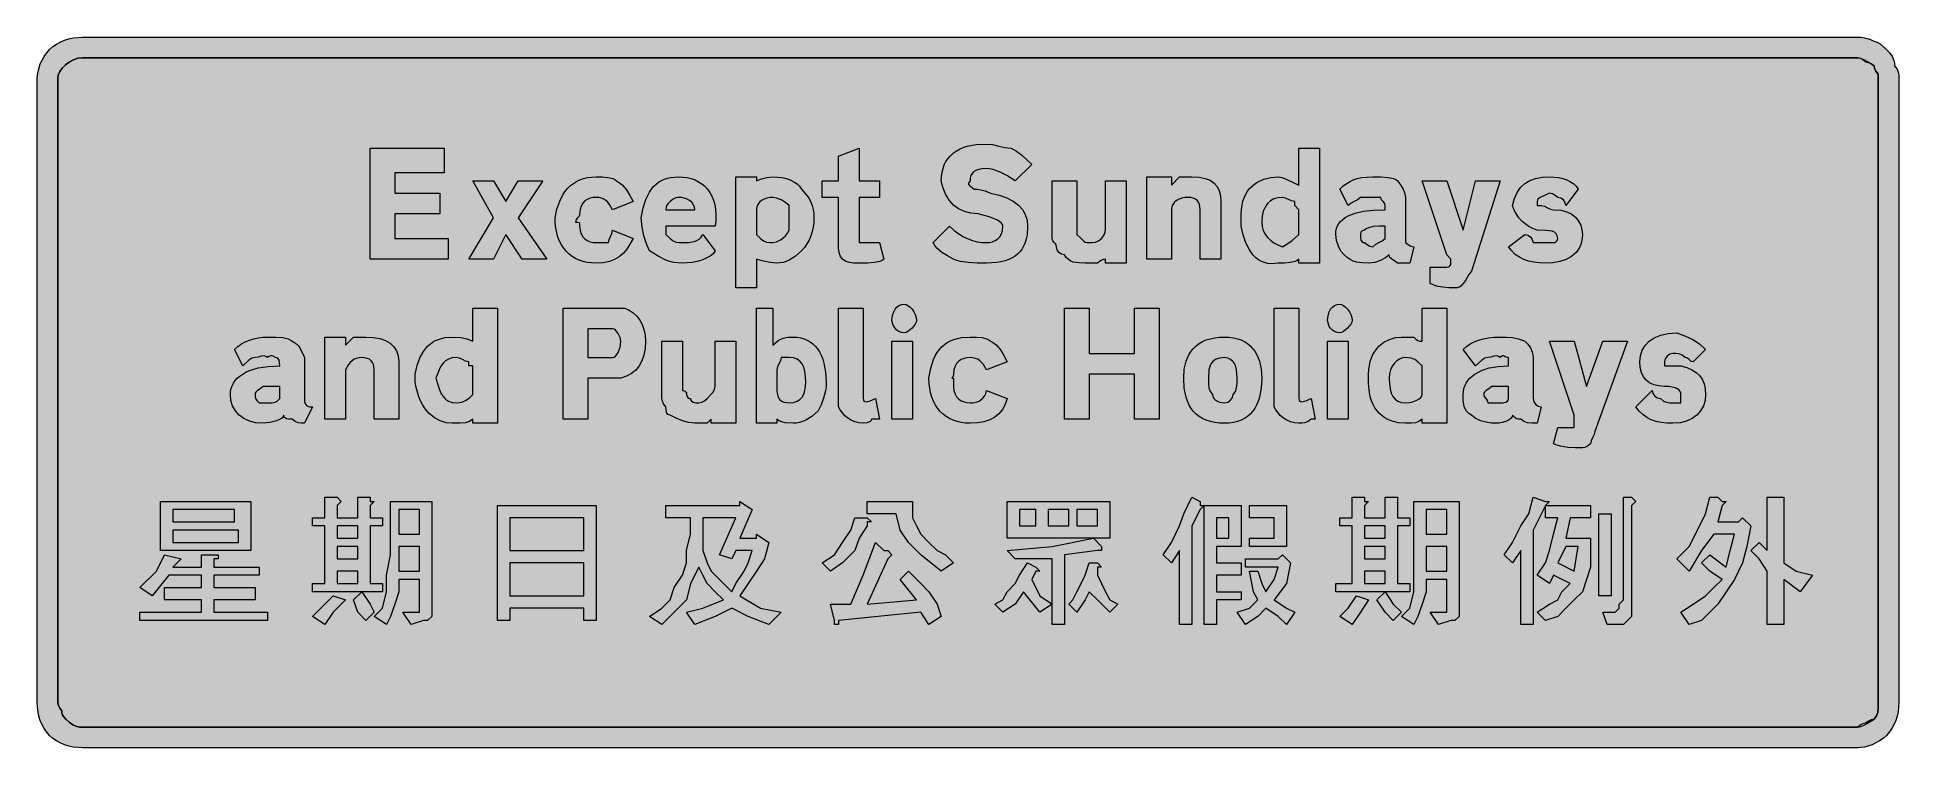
# Model space of a CAD drawing. Header units: metres. Extents: x 11 to 555, y 31 to 239.
import ezdxf

# ---------------------------------------------------------------- set-up
doc = ezdxf.new("R2010")
doc.units = ezdxf.units.M
doc.layers.add('FILL_BLACK_000000', color=7, linetype='Continuous', true_color=0x000000)
doc.layers.add('FILL_WHITE_FFFFFF', color=7, linetype='Continuous', true_color=0xffffff)

msp = doc.modelspace()

# ---------------------------------------------------------------- hatches: boundary and pattern name
at = {"layer": 'FILL_BLACK_000000', "true_color": 0x000000}
h = msp.add_hatch(color=7, dxfattribs=at)
h.dxf.hatch_style = 1
h.paths.add_polyline_path([(543.59, 239.02), (544.62, 238.89), (545.88, 238.53), (547.47, 237.84), (548.37, 237.63), (549.27, 237.09), (551.07, 235.44), (551.95, 234.52), (552.72, 233.49), (553.26, 232.23), (553.42, 231.49), (553.47, 230.64), (554.16, 229.74), (554.52, 228.84), (554.65, 227.94), (554.67, 227.04), (554.67, 44.64), (554.61, 43.29), (554.45, 41.96), (554.16, 40.65), (553.77, 39.39), (553.26, 38.18), (552.65, 37.05), (551.91, 35.99), (551.07, 35.04), (550.12, 34.2), (549.08, 33.46), (547.99, 32.85), (546.87, 32.34), (544.66, 31.66), (543.62, 31.5), (542.67, 31.44), (24.27, 31.44), (22.92, 31.5), (21.59, 31.66), (20.28, 31.95), (19.02, 32.34), (17.81, 32.85), (16.68, 33.46), (15.62, 34.2), (14.67, 35.04), (13.83, 35.99), (13.1, 37.05), (12.48, 38.18), (11.97, 39.39), (11.58, 40.65), (11.3, 41.96), (11.13, 43.29), (11.07, 44.64), (11.07, 227.04), (11.13, 227.99), (11.3, 229.03), (11.97, 231.24), (12.48, 232.36), (13.1, 233.45), (13.83, 234.49), (14.67, 235.44), (15.62, 236.28), (16.68, 237.01), (17.81, 237.63), (19.02, 238.14), (20.28, 238.53), (21.59, 238.81), (22.92, 238.98), (24.27, 239.04), (542.67, 239.04), (543.59, 239.02)])
h.paths.add_polyline_path([(21.63, 232.44), (20.41, 231.77), (19.32, 230.94), (18.4, 229.99), (17.69, 228.99), (17.23, 227.99), (17.07, 227.04), (17.07, 44.64), (17.26, 43.76), (17.67, 42.99), (18.27, 42.24), (18.29, 41.53), (18.42, 41.04), (18.78, 40.55), (19.47, 39.84), (20.39, 38.96), (21.42, 38.19), (22.68, 37.65), (23.42, 37.49), (24.27, 37.44), (542.67, 37.44), (543.59, 37.65), (544.62, 38.19), (547.47, 39.84), (548.16, 40.76), (548.52, 41.79), (548.65, 43.05), (548.67, 44.64), (548.67, 227.04), (548.67, 228.24), (547.98, 229.12), (547.62, 229.89), (547.47, 230.64), (544.62, 232.29), (543.59, 232.83), (542.67, 233.04), (24.27, 233.04), (22.93, 232.88), (21.63, 232.44)], flags=16)
h = msp.add_hatch(color=7, dxfattribs=at)
h.dxf.hatch_style = 1
h.paths.add_polyline_path([(115.47, 180.24), (131.07, 180.24), (131.07, 174.24), (108.27, 174.24), (108.27, 206.64), (129.87, 206.64), (129.87, 199.44), (115.47, 199.44), (115.47, 193.44), (128.67, 193.44), (128.67, 187.44), (115.47, 187.44), (115.47, 180.24)])
h = msp.add_hatch(color=7, dxfattribs=at)
h.dxf.hatch_style = 1
h.paths.add_polyline_path([(257.07, 197.04), (257.07, 192.24), (251.07, 192.24), (251.07, 181.44), (251.07, 179.04), (253.47, 179.04), (254.67, 179.04), (257.07, 179.04), (258.27, 174.24), (257.76, 173.84), (257.15, 173.55), (255.57, 173.19), (253.55, 173.06), (251.07, 173.04), (249.48, 173.06), (248.22, 173.19), (247.19, 173.55), (246.27, 174.24), (245.58, 175.16), (245.22, 176.19), (245.09, 177.45), (245.07, 179.04), (245.07, 192.24), (240.27, 192.24), (240.27, 197.04), (245.07, 197.04), (245.07, 204.24), (251.07, 206.64), (251.07, 197.04), (257.07, 197.04)])
h = msp.add_hatch(color=7, dxfattribs=at)
h.dxf.hatch_style = 1
h.paths.add_polyline_path([(283.13, 196.64), (282.98, 196.33), (283.01, 196.07), (283.17, 195.84), (284.67, 194.64), (285.59, 194.62), (286.62, 194.49), (287.88, 194.13), (289.47, 193.44), (292, 192.88), (294.2, 192.11), (296.05, 191.14), (297.57, 189.99), (298.75, 188.67), (299.6, 187.2), (300.1, 185.58), (300.27, 183.84), (300.1, 181.31), (299.88, 180.17), (299.58, 179.11), (299.18, 178.14), (298.69, 177.26), (298.1, 176.46), (297.42, 175.74), (296.64, 175.11), (295.76, 174.56), (294.78, 174.09), (293.69, 173.71), (292.5, 173.42), (291.2, 173.21), (288.27, 173.04), (285.59, 173.06), (283.02, 173.19), (280.68, 173.55), (279.62, 173.84), (278.67, 174.24), (276.89, 175.16), (275.22, 176.19), (273.78, 177.45), (273.17, 178.19), (272.67, 179.04), (277.47, 183.84), (278.82, 182.6), (280.17, 181.57), (281.52, 180.74), (282.87, 180.09), (284.22, 179.61), (285.57, 179.28), (286.92, 179.1), (288.27, 179.04), (289.17, 179.1), (290.03, 179.28), (290.84, 179.61), (291.57, 180.09), (292.18, 180.74), (292.66, 181.57), (292.96, 182.6), (293.07, 183.84), (292.96, 184.29), (292.62, 184.74), (292.06, 185.19), (291.27, 185.64), (289.02, 186.54), (285.87, 187.44), (283.73, 187.61), (281.82, 188.1), (280.13, 188.9), (278.67, 189.99), (277.43, 191.37), (276.42, 193.01), (275.63, 194.9), (275.07, 197.04), (275.13, 198.35), (275.29, 199.57), (275.57, 200.71), (275.95, 201.76), (276.44, 202.74), (277.03, 203.62), (277.73, 204.42), (278.52, 205.14), (279.41, 205.77), (280.4, 206.32), (281.49, 206.79), (282.66, 207.16), (285.29, 207.67), (288.27, 207.84), (290.07, 207.65), (291.87, 207.24), (293.67, 206.83), (295.47, 206.64), (297.08, 205.72), (298.47, 204.69), (301.47, 201.84), (296.67, 197.04), (294.18, 198.61), (292.02, 199.74), (290.09, 200.41), (289.17, 200.58), (288.27, 200.64), (287.03, 200.58), (286, 200.41), (285.17, 200.13), (284.52, 199.74), (284.04, 199.23), (283.71, 198.61), (283.53, 197.88), (283.47, 197.04), (283.13, 196.64)])
h = msp.add_hatch(color=7, dxfattribs=at)
h.dxf.hatch_style = 1
h.paths.add_polyline_path([(385.47, 206.64), (385.47, 173.04), (379.47, 173.04), (379.47, 174.24), (378.97, 173.84), (378.36, 173.55), (376.92, 173.19), (375.25, 173.06), (373.47, 173.04), (372.37, 172.88), (371.33, 172.86), (370.35, 172.97), (369.42, 173.21), (368.55, 173.56), (367.73, 174.03), (366.97, 174.61), (366.27, 175.29), (365.62, 176.07), (365.03, 176.94), (364.02, 178.95), (363.23, 181.26), (362.67, 183.84), (362.67, 185.04), (362.67, 187.44), (362.73, 188.75), (362.89, 189.97), (363.15, 191.11), (363.51, 192.16), (363.97, 193.14), (364.51, 194.02), (365.12, 194.82), (365.82, 195.54), (366.59, 196.17), (367.42, 196.72), (369.25, 197.56), (371.28, 198.07), (373.47, 198.24), (374.58, 198.03), (376.02, 197.49), (379.47, 195.84), (379.47, 206.64), (385.47, 206.64)])
h.paths.add_polyline_path([(379.47, 188.64), (378.27, 189.84), (378.27, 191.04), (377.37, 191.23), (376.47, 191.64), (375.57, 192.05), (374.67, 192.24), (373.38, 192.13), (372.21, 191.79), (371.19, 191.23), (370.32, 190.44), (369.62, 189.43), (369.1, 188.19), (368.78, 186.73), (368.67, 185.04), (368.78, 183.75), (369.1, 182.56), (369.62, 181.5), (370.32, 180.54), (371.19, 179.7), (372.21, 178.96), (373.38, 178.35), (374.67, 177.84), (376.26, 178.74), (377.52, 179.64), (379.47, 181.44), (379.47, 187.44), (379.47, 188.64)], flags=16)
h = msp.add_hatch(color=7, dxfattribs=at)
h.dxf.hatch_style = 1
h.paths.add_polyline_path([(158.67, 197.04), (151.47, 186.24), (159.87, 174.24), (152.67, 174.24), (147.87, 181.44), (144.27, 174.24), (137.07, 174.24), (144.27, 186.24), (138.27, 197.04), (144.27, 197.04), (147.87, 191.04), (151.47, 197.04), (158.67, 197.04)])
h = msp.add_hatch(color=7, dxfattribs=at)
h.dxf.hatch_style = 1
h.paths.add_polyline_path([(176.05, 198.22), (177.72, 198.09), (179.16, 197.73), (179.77, 197.44), (180.27, 197.04), (181.12, 196.54), (181.86, 195.93), (183.12, 194.49), (184.15, 192.82), (185.07, 191.04), (179.07, 188.64), (178.15, 190.21), (177.66, 190.83), (177.12, 191.34), (176.53, 191.73), (175.86, 192.01), (175.12, 192.18), (174.27, 192.24), (173.37, 192.18), (172.51, 192), (171.7, 191.67), (170.97, 191.19), (170.36, 190.54), (169.88, 189.71), (169.58, 188.68), (169.47, 187.44), (169.42, 187.04), (169.28, 186.73), (168.87, 186.24), (168.46, 185.75), (168.32, 185.44), (168.27, 185.04), (168.96, 185.02), (169.32, 184.89), (169.45, 184.53), (169.47, 183.84), (169.58, 182.6), (169.88, 181.57), (170.36, 180.74), (170.97, 180.09), (171.7, 179.61), (172.51, 179.28), (173.37, 179.1), (174.27, 179.04), (177.87, 179.04), (178.06, 179.94), (178.47, 180.84), (178.88, 181.74), (179.07, 182.64), (185.07, 180.24), (184.16, 178.55), (183.21, 177.09), (182.18, 175.85), (181.02, 174.84), (179.69, 174.05), (178.15, 173.49), (176.36, 173.15), (174.27, 173.04), (172.95, 173.1), (171.69, 173.26), (170.49, 173.54), (169.36, 173.92), (168.3, 174.41), (167.31, 175), (166.4, 175.7), (165.57, 176.49), (164.83, 177.38), (164.17, 178.37), (163.6, 179.46), (163.13, 180.63), (162.76, 181.9), (162.49, 183.26), (162.33, 184.71), (162.27, 186.24), (162.83, 188.82), (163.64, 191.15), (164.7, 193.2), (165.32, 194.11), (166.02, 194.94), (166.79, 195.68), (167.63, 196.34), (168.54, 196.91), (169.53, 197.38), (170.59, 197.75), (171.74, 198.02), (172.96, 198.18), (174.27, 198.24), (176.05, 198.22)])
h = msp.add_hatch(color=7, dxfattribs=at)
h.dxf.hatch_style = 1
h.paths.add_polyline_path([(194.67, 181.44), (195.87, 180.24), (196.77, 179.55), (197.67, 179.19), (198.57, 179.06), (199.47, 179.04), (201.25, 179.08), (202.92, 179.34), (203.68, 179.63), (204.36, 180.05), (204.97, 180.65), (205.47, 181.44), (209.07, 176.64), (208.46, 175.8), (207.57, 175.06), (206.45, 174.45), (205.17, 173.94), (203.77, 173.55), (202.32, 173.26), (200.87, 173.1), (199.47, 173.04), (198.17, 173.1), (196.96, 173.26), (195.8, 173.55), (194.67, 173.94), (192.38, 175.06), (189.87, 176.64), (188.99, 178.65), (188.22, 180.99), (187.68, 183.56), (187.47, 186.24), (188.03, 189.17), (188.82, 191.66), (189.83, 193.73), (190.42, 194.61), (191.07, 195.39), (191.77, 196.07), (192.53, 196.66), (193.35, 197.15), (194.22, 197.55), (195.15, 197.85), (196.13, 198.07), (198.27, 198.24), (199.59, 198.18), (200.85, 198.01), (202.04, 197.73), (203.16, 197.34), (204.21, 196.83), (205.17, 196.21), (206.04, 195.48), (206.82, 194.64), (207.5, 193.68), (208.08, 192.61), (208.55, 191.43), (208.9, 190.14), (209.14, 188.73), (209.25, 187.21), (209.23, 185.58), (209.07, 183.84), (194.67, 183.84), (194.67, 181.44)])
h.paths.add_polyline_path([(202.96, 189.48), (202.66, 190.21), (202.18, 190.83), (201.57, 191.34), (200.84, 191.73), (200.03, 192.01), (199.17, 192.18), (198.27, 192.24), (197.52, 192.09), (196.75, 191.73), (195.87, 191.04), (195.18, 190.33), (194.82, 189.84), (194.69, 189.35), (194.67, 188.64), (203.07, 188.64), (202.96, 189.48)], flags=16)
h = msp.add_hatch(color=7, dxfattribs=at)
h.dxf.hatch_style = 1
h.paths.add_polyline_path([(237.65, 183.56), (237.36, 182.25), (236.97, 180.99), (236.46, 179.78), (235.85, 178.65), (235.11, 177.59), (234.27, 176.64), (232.47, 175.06), (230.67, 173.94), (229.77, 173.55), (228.87, 173.26), (227.97, 173.1), (227.07, 173.04), (225.12, 173.23), (223.17, 173.64), (221.07, 174.24), (221.07, 165.84), (215.07, 165.84), (215.07, 198.24), (221.07, 198.24), (221.07, 197.04), (222.57, 197.64), (224.11, 198.05), (225.87, 198.24), (227.22, 198.18), (228.53, 198.01), (229.79, 197.73), (230.97, 197.34), (232.03, 196.83), (232.96, 196.21), (233.71, 195.48), (234.27, 194.64), (235.85, 192.82), (236.46, 191.88), (236.97, 190.89), (237.36, 189.85), (237.65, 188.73), (237.81, 187.54), (237.87, 186.24), (237.81, 184.89), (237.65, 183.56)])
h.paths.add_polyline_path([(228.27, 179.94), (228.94, 180.45), (229.58, 181.06), (230.17, 181.8), (230.67, 182.64), (230.67, 183.84), (230.67, 188.64), (230.67, 189.84), (229.58, 190.72), (228.27, 191.49), (226.96, 192.03), (225.87, 192.24), (224.97, 192.18), (224.11, 192.01), (223.3, 191.73), (222.57, 191.34), (221.96, 190.83), (221.48, 190.21), (221.18, 189.48), (221.07, 188.64), (221.07, 182.64), (221.07, 181.44), (222.27, 180.24), (223.17, 179.55), (224.07, 179.19), (224.97, 179.06), (225.87, 179.04), (226.96, 179.26), (228.27, 179.94)], flags=16)
h = msp.add_hatch(color=7, dxfattribs=at)
h.dxf.hatch_style = 1
h.paths.add_polyline_path([(329.07, 197.04), (329.07, 173.04), (323.07, 173.04), (323.07, 174.24), (322.32, 174.09), (321.55, 173.73), (320.67, 173.04), (317.07, 173.04), (315.29, 173.08), (313.62, 173.34), (312.86, 173.63), (312.18, 174.05), (311.57, 174.65), (311.07, 175.44), (310.19, 175.65), (309.42, 176.19), (308.88, 176.96), (308.67, 177.84), (308.62, 178.24), (308.48, 178.55), (308.07, 179.04), (307.66, 179.53), (307.52, 179.84), (307.47, 180.24), (307.47, 197.04), (314.67, 197.04), (314.67, 182.64), (314.67, 181.44), (315.87, 180.24), (316.58, 179.55), (317.07, 179.19), (317.56, 179.06), (318.27, 179.04), (319.17, 179.06), (320.07, 179.19), (320.97, 179.55), (321.87, 180.24), (322.56, 181.14), (322.92, 182.04), (323.05, 182.94), (323.07, 183.84), (323.07, 197.04), (329.07, 197.04)])
h = msp.add_hatch(color=7, dxfattribs=at)
h.dxf.hatch_style = 1
h.paths.add_polyline_path([(350.67, 174.24), (350.67, 187.44), (350.67, 188.64), (350.61, 189.48), (350.45, 190.21), (350.16, 190.83), (349.77, 191.34), (349.26, 191.73), (348.65, 192.01), (347.91, 192.18), (347.07, 192.24), (346.17, 192.18), (345.31, 192.01), (344.5, 191.73), (343.77, 191.34), (343.16, 190.83), (342.68, 190.21), (342.38, 189.48), (342.27, 188.64), (342.27, 174.24), (335.07, 174.24), (335.07, 198.24), (342.27, 198.24), (342.27, 195.84), (344.67, 198.24), (348.27, 198.24), (350.35, 198.13), (352.11, 197.79), (353.56, 197.23), (354.72, 196.44), (355.59, 195.43), (356.2, 194.19), (356.56, 192.73), (356.67, 191.04), (356.67, 189.84), (356.67, 174.24), (350.67, 174.24)])
h = msp.add_hatch(color=7, dxfattribs=at)
h.dxf.hatch_style = 1
h.paths.add_polyline_path([(408.27, 173.04), (407.39, 173.75), (406.62, 174.24), (406.08, 174.73), (405.92, 175.04), (405.87, 175.44), (404.76, 174.56), (403.32, 173.79), (401.65, 173.25), (399.87, 173.04), (398.07, 173.08), (396.27, 173.34), (395.37, 173.63), (394.47, 174.05), (393.57, 174.65), (392.67, 175.44), (391.79, 176.55), (391.02, 177.99), (390.48, 179.66), (390.27, 181.44), (390.33, 182.31), (390.5, 183.13), (390.78, 183.89), (391.17, 184.59), (391.68, 185.24), (392.3, 185.83), (393.03, 186.36), (393.87, 186.84), (395.9, 187.63), (398.37, 188.19), (401.3, 188.53), (404.67, 188.64), (404.67, 189.84), (404.62, 190.24), (404.48, 190.55), (404.07, 191.04), (403.66, 191.53), (403.52, 191.84), (403.47, 192.24), (401.07, 192.24), (397.47, 192.24), (396.57, 191.53), (395.67, 191.04), (394.77, 190.55), (393.87, 189.84), (391.47, 194.64), (392.37, 195.48), (393.31, 196.21), (394.3, 196.83), (395.37, 197.34), (396.56, 197.73), (397.88, 198.01), (399.38, 198.18), (401.07, 198.24), (403.55, 198.22), (405.57, 198.09), (407.15, 197.73), (407.76, 197.44), (408.27, 197.04), (409.15, 195.95), (409.92, 194.64), (410.46, 193.33), (410.67, 192.24), (410.67, 179.04), (411.42, 178.44), (412.19, 178.03), (413.07, 177.84), (411.87, 173.04), (408.27, 173.04)])
h.paths.add_polyline_path([(397.62, 179.79), (397.98, 179.25), (398.27, 179.09), (398.67, 179.04), (399.42, 178.44), (400.19, 178.03), (401.07, 177.84), (401.97, 178.55), (402.87, 179.04), (403.77, 179.53), (404.67, 180.24), (404.67, 183.84), (402.89, 183.82), (401.22, 183.69), (399.78, 183.33), (399.17, 183.04), (398.67, 182.64), (398.27, 182.59), (397.98, 182.45), (397.62, 182.04), (397.47, 181.44), (397.49, 180.56), (397.62, 179.79)], flags=16)
h = msp.add_hatch(color=7, dxfattribs=at)
h.dxf.hatch_style = 1
h.paths.add_polyline_path([(429.87, 170.64), (429.16, 169.74), (428.67, 168.84), (428.18, 167.94), (427.47, 167.04), (426.76, 166.35), (426.27, 165.99), (425.78, 165.86), (425.07, 165.84), (423.27, 165.86), (421.47, 165.99), (419.67, 166.35), (417.87, 167.04), (417.87, 171.84), (420.27, 171.84), (422.67, 171.84), (423.27, 171.99), (423.68, 172.35), (423.82, 172.64), (423.87, 173.04), (423.87, 174.24), (422.67, 175.44), (415.47, 197.04), (422.67, 197.04), (427.47, 182.64), (431.07, 197.04), (438.27, 197.04), (429.87, 170.64)])
h = msp.add_hatch(color=7, dxfattribs=at)
h.dxf.hatch_style = 1
h.paths.add_polyline_path([(462.21, 180.36), (462.05, 179.36), (461.79, 178.44), (461.43, 177.6), (460.97, 176.83), (460.43, 176.15), (459.82, 175.53), (459.12, 174.99), (457.52, 174.12), (455.69, 173.51), (453.66, 173.15), (451.47, 173.04), (449.73, 173.1), (448.1, 173.28), (446.58, 173.61), (445.17, 174.09), (443.88, 174.74), (442.7, 175.57), (441.63, 176.6), (440.67, 177.84), (445.47, 181.44), (446.35, 181.23), (447.12, 180.69), (447.66, 179.92), (447.87, 179.04), (452.67, 179.04), (453.87, 179.04), (454.27, 179.09), (454.56, 179.23), (454.92, 179.64), (455.07, 180.24), (454.96, 181.03), (454.64, 181.63), (454.12, 182.05), (453.42, 182.34), (452.55, 182.51), (451.53, 182.6), (449.07, 182.64), (447.78, 183.15), (446.6, 183.76), (445.53, 184.5), (444.57, 185.34), (443.73, 186.3), (443, 187.36), (442.38, 188.55), (441.87, 189.84), (442.43, 191.92), (443.22, 193.68), (444.23, 195.13), (445.47, 196.29), (446.93, 197.16), (448.62, 197.77), (450.53, 198.13), (452.67, 198.24), (454.02, 198.18), (455.33, 198.01), (456.59, 197.73), (457.77, 197.34), (458.83, 196.83), (459.76, 196.21), (460.51, 195.48), (461.07, 194.64), (457.47, 189.84), (457.26, 190.72), (456.72, 191.49), (455.95, 192.03), (455.07, 192.24), (454.32, 192.84), (453.55, 193.25), (452.67, 193.44), (449.97, 192.24), (449.3, 191.75), (449.13, 191.44), (449.07, 191.04), (449.07, 189.84), (450.27, 189.84), (451.17, 189.65), (452.07, 189.24), (452.97, 188.83), (453.87, 188.64), (455.95, 188.48), (457.71, 188.02), (459.16, 187.31), (460.32, 186.39), (461.19, 185.3), (461.8, 184.08), (462.16, 182.78), (462.27, 181.44), (462.21, 180.36)])
h = msp.add_hatch(color=7, dxfattribs=at)
h.dxf.hatch_style = 1
h.paths.add_polyline_path([(145.47, 159.84), (145.47, 126.24), (138.27, 126.24), (138.27, 127.44), (137.33, 126.75), (136.17, 126.39), (134.56, 126.26), (132.27, 126.24), (130.48, 126.41), (128.73, 126.93), (127.06, 127.82), (125.52, 129.09), (124.81, 129.87), (124.15, 130.75), (123.54, 131.73), (122.99, 132.82), (122.5, 134.01), (122.08, 135.31), (121.74, 136.72), (121.47, 138.24), (121.47, 140.64), (122.03, 143.17), (122.82, 145.36), (123.83, 147.22), (125.07, 148.74), (125.77, 149.37), (126.53, 149.92), (127.35, 150.39), (128.22, 150.76), (130.13, 151.27), (132.27, 151.44), (134.82, 151.29), (136.49, 150.93), (138.27, 150.24), (138.27, 159.84), (145.47, 159.84)])
h.paths.add_polyline_path([(138.27, 143.04), (137.07, 143.04), (137.07, 144.24), (136.17, 144.43), (135.27, 144.84), (134.37, 145.25), (133.47, 145.44), (132.23, 145.33), (131.18, 145.01), (130.31, 144.49), (129.57, 143.79), (128.95, 142.92), (128.41, 141.9), (127.47, 139.44), (128.41, 136.29), (128.95, 135.05), (129.57, 134.04), (130.31, 133.25), (131.18, 132.69), (132.23, 132.35), (133.47, 132.24), (134.32, 132.29), (135.06, 132.45), (136.32, 132.99), (137.35, 133.76), (138.27, 134.64), (138.27, 140.64), (138.27, 143.04)], flags=16)
h = msp.add_hatch(color=7, dxfattribs=at)
h.dxf.hatch_style = 1
h.paths.add_polyline_path([(164.67, 127.44), (164.67, 159.84), (180.27, 159.84), (181.47, 159.84), (182.67, 159.84), (183.96, 159.28), (185.13, 158.51), (186.15, 157.54), (187.02, 156.39), (187.72, 155.07), (188.24, 153.6), (188.56, 151.98), (188.67, 150.24), (188.56, 148.1), (188.22, 146.19), (187.66, 144.5), (186.87, 143.04), (185.86, 141.8), (184.62, 140.79), (183.16, 140), (181.47, 139.44), (180.27, 139.44), (171.87, 139.44), (171.87, 127.44), (164.67, 127.44)])
h.paths.add_polyline_path([(179.07, 145.44), (179.52, 145.55), (179.95, 145.85), (180.36, 146.33), (180.72, 146.94), (181.26, 148.48), (181.42, 149.34), (181.47, 150.24), (181.26, 151.31), (180.72, 152.49), (179.95, 153.45), (179.52, 153.73), (179.07, 153.84), (177.87, 153.84), (171.87, 153.84), (171.87, 145.44), (177.87, 145.44), (179.07, 145.44)], flags=16)
h = msp.add_hatch(color=7, dxfattribs=at)
h.dxf.hatch_style = 1
h.paths.add_polyline_path([(228.16, 126.75), (227.57, 127.04), (227.07, 127.44), (227.07, 126.24), (221.07, 126.24), (221.07, 159.84), (225.87, 159.84), (225.87, 149.04), (227.48, 150.43), (228.19, 150.85), (228.87, 151.14), (230.26, 151.4), (231.87, 151.44), (232.97, 151.38), (234.01, 151.22), (234.98, 150.94), (235.9, 150.56), (236.76, 150.07), (237.54, 149.48), (238.27, 148.78), (238.92, 147.99), (239.5, 147.1), (240.01, 146.11), (240.45, 145.02), (240.81, 143.85), (241.3, 141.22), (241.47, 138.24), (241.42, 136.94), (241.26, 135.75), (240.72, 133.59), (239.95, 131.66), (239.07, 129.84), (237.27, 128.26), (235.47, 127.14), (234.57, 126.75), (233.67, 126.46), (232.77, 126.3), (231.87, 126.24), (229.47, 126.39), (228.16, 126.75)])
h.paths.add_polyline_path([(232.94, 132.67), (233.77, 133.19), (234.42, 133.89), (234.9, 134.76), (235.23, 135.78), (235.41, 136.95), (235.47, 138.24), (235.41, 139.93), (235.23, 141.39), (234.9, 142.63), (234.42, 143.64), (233.77, 144.43), (232.94, 144.99), (231.91, 145.33), (230.67, 145.44), (228.27, 145.44), (228.08, 144.54), (227.67, 143.64), (227.26, 142.74), (227.07, 141.84), (227.07, 135.84), (227.13, 135), (227.29, 134.26), (227.58, 133.65), (227.97, 133.14), (228.48, 132.75), (229.1, 132.46), (229.83, 132.3), (230.67, 132.24), (231.91, 132.35), (232.94, 132.67)], flags=16)
h = msp.add_hatch(color=7, dxfattribs=at)
h.dxf.hatch_style = 1
h.paths.add_polyline_path([(252.27, 134.64), (252.27, 133.44), (252.33, 133.05), (252.5, 132.76), (252.78, 132.6), (253.17, 132.54), (254.3, 132.76), (255.87, 133.44), (257.07, 127.44), (254.67, 127.44), (254.57, 127.04), (254.3, 126.75), (253.47, 126.39), (252.27, 126.24), (250.98, 126.35), (249.8, 126.65), (248.73, 127.13), (247.77, 127.74), (246.93, 128.47), (246.2, 129.28), (245.58, 130.14), (245.07, 131.04), (245.07, 132.24), (245.07, 159.84), (252.27, 159.84), (252.27, 134.64)])
h = msp.add_hatch(color=7, dxfattribs=at)
h.dxf.hatch_style = 1
h.paths.add_polyline_path([(267.76, 155.74), (267.48, 155.17), (266.52, 153.99), (265.34, 153.03), (264.77, 152.75), (264.27, 152.64), (263.43, 152.75), (262.7, 153.03), (262.08, 153.46), (261.57, 153.99), (261.18, 154.57), (260.9, 155.17), (260.67, 156.24), (260.73, 157.14), (260.9, 158), (261.18, 158.81), (261.57, 159.54), (262.08, 160.15), (262.7, 160.63), (263.43, 160.93), (264.27, 161.04), (264.77, 160.93), (265.34, 160.63), (265.94, 160.15), (266.52, 159.54), (267.05, 158.81), (267.48, 158), (267.76, 157.14), (267.87, 156.24), (267.76, 155.74)])
h = msp.add_hatch(color=7, dxfattribs=at)
h.dxf.hatch_style = 1
h.paths.add_polyline_path([(325.47, 146.64), (331.47, 146.64), (331.47, 159.84), (338.67, 159.84), (338.67, 127.44), (331.47, 127.44), (331.47, 140.64), (325.47, 140.64), (318.27, 140.64), (318.27, 127.44), (311.07, 127.44), (311.07, 159.84), (318.27, 159.84), (318.27, 146.64), (325.47, 146.64)])
h = msp.add_hatch(color=7, dxfattribs=at)
h.dxf.hatch_style = 1
h.paths.add_polyline_path([(379.47, 134.64), (379.47, 133.44), (379.53, 133.05), (379.7, 132.76), (379.98, 132.6), (380.37, 132.54), (381.5, 132.76), (383.07, 133.44), (384.27, 127.44), (383.07, 127.44), (382.17, 126.75), (381.27, 126.39), (380.37, 126.26), (379.47, 126.24), (378.18, 126.35), (377, 126.65), (375.93, 127.13), (374.97, 127.74), (374.13, 128.47), (373.4, 129.28), (372.78, 130.14), (372.27, 131.04), (372.27, 132.24), (372.27, 159.84), (379.47, 159.84), (379.47, 134.64)])
h = msp.add_hatch(color=7, dxfattribs=at)
h.dxf.hatch_style = 1
h.paths.add_polyline_path([(394.96, 155.74), (394.68, 155.17), (393.72, 153.99), (392.54, 153.03), (391.97, 152.75), (391.47, 152.64), (390.63, 152.75), (389.9, 153.03), (389.28, 153.46), (388.77, 153.99), (388.38, 154.57), (388.1, 155.17), (387.87, 156.24), (387.93, 157.14), (388.1, 158), (388.38, 158.81), (388.77, 159.54), (389.28, 160.15), (389.9, 160.63), (390.63, 160.93), (391.47, 161.04), (391.97, 160.93), (392.54, 160.63), (393.14, 160.15), (393.72, 159.54), (394.25, 158.81), (394.68, 158), (394.96, 157.14), (395.07, 156.24), (394.96, 155.74)])
h = msp.add_hatch(color=7, dxfattribs=at)
h.dxf.hatch_style = 1
h.paths.add_polyline_path([(413.52, 126.39), (412.26, 126.26), (410.67, 126.24), (408.48, 126.41), (406.45, 126.93), (405.51, 127.33), (404.62, 127.82), (403.79, 128.41), (403.02, 129.09), (402.32, 129.87), (401.71, 130.75), (401.17, 131.73), (400.71, 132.82), (400.35, 134.01), (400.09, 135.31), (399.93, 136.72), (399.87, 138.24), (399.87, 140.64), (399.93, 141.95), (400.09, 143.17), (400.34, 144.31), (400.7, 145.36), (401.13, 146.34), (401.64, 147.22), (402.22, 148.02), (402.87, 148.74), (404.32, 149.92), (405.95, 150.76), (407.68, 151.27), (409.47, 151.44), (413.07, 151.44), (413.78, 150.75), (414.27, 150.39), (414.76, 150.26), (415.47, 150.24), (415.47, 159.84), (422.67, 159.84), (422.67, 126.24), (415.47, 126.24), (415.47, 127.44), (414.55, 126.75), (413.52, 126.39)])
h.paths.add_polyline_path([(415.47, 143.04), (414.27, 144.24), (413.37, 144.84), (412.25, 145.25), (410.67, 145.44), (409.77, 145.33), (408.91, 145.01), (408.1, 144.49), (407.37, 143.79), (406.76, 142.92), (406.28, 141.9), (405.98, 140.73), (405.87, 139.44), (405.93, 137.75), (406.11, 136.29), (406.44, 135.05), (406.92, 134.04), (407.57, 133.25), (408.4, 132.69), (409.43, 132.35), (410.67, 132.24), (411.57, 132.29), (412.43, 132.45), (413.97, 132.99), (414.58, 133.35), (415.06, 133.76), (415.36, 134.19), (415.47, 134.64), (415.47, 140.64), (415.47, 143.04)], flags=16)
h = msp.add_hatch(color=7, dxfattribs=at)
h.dxf.hatch_style = 1
h.paths.add_polyline_path([(498.1, 132.9), (497.61, 131.3), (496.81, 129.87), (495.72, 128.64), (494.34, 127.63), (492.7, 126.88), (490.81, 126.4), (488.67, 126.24), (486.93, 126.3), (485.3, 126.48), (483.78, 126.81), (482.37, 127.29), (481.08, 127.94), (479.9, 128.77), (478.83, 129.8), (477.87, 131.04), (482.67, 135.84), (482.88, 134.96), (483.42, 134.19), (484.19, 133.65), (485.07, 133.44), (485.97, 132.75), (486.87, 132.39), (487.77, 132.26), (488.67, 132.24), (491.07, 132.24), (491.07, 134.64), (491.01, 135.09), (490.83, 135.52), (490.5, 135.93), (490.02, 136.29), (489.37, 136.6), (488.54, 136.83), (487.51, 136.99), (486.27, 137.04), (484.58, 137.15), (483.12, 137.49), (481.88, 138.05), (480.87, 138.84), (480.08, 139.85), (479.52, 141.09), (479.18, 142.55), (479.07, 144.24), (479.24, 145.98), (479.75, 147.58), (480.59, 149.01), (481.77, 150.24), (483.29, 151.25), (485.15, 152), (487.34, 152.48), (489.87, 152.64), (492.36, 151.72), (494.52, 150.69), (496.45, 149.43), (498.27, 147.84), (494.67, 144.24), (494.27, 144.29), (493.96, 144.43), (493.47, 144.84), (492.98, 145.25), (492.67, 145.39), (492.27, 145.44), (491.37, 146.13), (490.47, 146.49), (489.57, 146.62), (488.67, 146.64), (487.79, 146.43), (487.02, 145.89), (486.48, 145.12), (486.27, 144.24), (486.27, 143.04), (487.47, 143.04), (491.07, 143.04), (492.76, 142.53), (494.22, 141.9), (495.46, 141.12), (496.47, 140.19), (497.26, 139.09), (497.82, 137.81), (498.16, 136.33), (498.27, 134.64), (498.1, 132.9)])
h = msp.add_hatch(color=7, dxfattribs=at)
h.dxf.hatch_style = 1
h.paths.add_polyline_path([(88.17, 126.26), (87.27, 126.39), (86.37, 126.75), (85.47, 127.44), (84.59, 127.46), (83.82, 127.59), (83.28, 127.95), (83.12, 128.24), (83.07, 128.64), (82.91, 128.19), (82.47, 127.76), (81.8, 127.35), (80.97, 126.99), (79.02, 126.45), (77.07, 126.24), (74.93, 126.4), (73.04, 126.88), (71.4, 127.63), (70.02, 128.64), (68.93, 129.87), (68.13, 131.3), (67.64, 132.9), (67.47, 134.64), (67.53, 135.53), (67.7, 136.38), (67.98, 137.2), (68.37, 137.98), (68.88, 138.72), (69.5, 139.41), (70.23, 140.05), (71.07, 140.64), (72.03, 141.17), (73.1, 141.65), (75.57, 142.4), (78.5, 142.88), (81.87, 143.04), (81.85, 143.92), (81.72, 144.69), (81.36, 145.23), (81.07, 145.39), (80.67, 145.44), (79.92, 145.89), (79.56, 145.97), (79.15, 145.95), (78.72, 145.78), (78.27, 145.44), (77.82, 145.78), (77.37, 145.95), (76.47, 145.89), (75.57, 145.61), (74.67, 145.44), (73.77, 145.23), (72.87, 144.69), (71.07, 143.04), (68.67, 147.84), (69.62, 148.68), (70.68, 149.41), (71.81, 150.03), (73.02, 150.54), (74.28, 150.93), (75.59, 151.21), (76.92, 151.38), (78.27, 151.44), (80.75, 151.42), (82.77, 151.29), (84.35, 150.93), (84.96, 150.64), (85.47, 150.24), (86.26, 149.79), (86.88, 149.32), (87.35, 148.83), (87.72, 148.29), (89.07, 145.44), (89.07, 133.44), (89.11, 132.56), (89.37, 131.79), (89.66, 131.48), (90.08, 131.25), (90.68, 131.09), (91.47, 131.04), (89.07, 126.24), (88.17, 126.26)])
h.paths.add_polyline_path([(74.82, 133.44), (75.18, 132.95), (75.87, 132.24), (78.27, 132.24), (79.68, 132.26), (80.52, 132.39), (81.14, 132.75), (81.87, 133.44), (81.87, 137.04), (77.07, 137.04), (76.19, 136.33), (75.42, 135.84), (74.88, 135.35), (74.72, 135.04), (74.67, 134.64), (74.69, 133.93), (74.82, 133.44)], flags=16)
h = msp.add_hatch(color=7, dxfattribs=at)
h.dxf.hatch_style = 1
h.paths.add_polyline_path([(109.47, 127.44), (109.47, 140.64), (109.47, 141.84), (109.41, 142.68), (109.25, 143.41), (108.96, 144.03), (108.57, 144.54), (108.06, 144.93), (107.45, 145.21), (106.71, 145.38), (105.87, 145.44), (105.02, 145.38), (104.28, 145.21), (103.61, 144.93), (103.02, 144.54), (102.48, 144.03), (101.99, 143.41), (101.07, 141.84), (101.07, 127.44), (95.07, 127.44), (95.07, 151.44), (101.07, 151.44), (101.07, 149.04), (103.47, 151.44), (107.07, 151.44), (109.21, 151.33), (111.1, 150.99), (112.74, 150.43), (114.12, 149.64), (115.21, 148.63), (116.01, 147.39), (116.5, 145.93), (116.67, 144.24), (116.67, 143.04), (116.67, 127.44), (109.47, 127.44)])
h = msp.add_hatch(color=7, dxfattribs=at)
h.dxf.hatch_style = 1
h.paths.add_polyline_path([(215.07, 150.24), (215.07, 126.24), (207.87, 126.24), (207.87, 127.44), (206.67, 126.24), (203.07, 126.24), (201.27, 126.45), (199.47, 126.99), (197.67, 127.76), (195.87, 128.64), (195.47, 128.69), (195.18, 128.85), (194.82, 129.39), (194.69, 130.16), (194.67, 131.04), (193.98, 131.92), (193.62, 132.69), (193.47, 133.44), (193.47, 150.24), (199.47, 150.24), (199.47, 135.84), (200.07, 135.69), (200.48, 135.33), (200.62, 135.04), (200.67, 134.64), (200.82, 134.04), (201.18, 133.63), (201.47, 133.49), (201.87, 133.44), (201.92, 133.04), (202.08, 132.75), (202.62, 132.39), (203.39, 132.26), (204.27, 132.24), (205.15, 132.43), (205.92, 132.84), (206.67, 133.44), (208.32, 135.24), (208.86, 136.14), (209.07, 137.04), (209.07, 150.24), (215.07, 150.24)])
h = msp.add_hatch(color=7, dxfattribs=at)
h.dxf.hatch_style = 1
h.paths.add_polyline_path([(260.67, 127.44), (260.67, 150.24), (266.67, 150.24), (266.67, 127.44), (260.67, 127.44)])
h = msp.add_hatch(color=7, dxfattribs=at)
h.dxf.hatch_style = 1
h.paths.add_polyline_path([(285.25, 151.42), (286.92, 151.29), (288.36, 150.93), (288.97, 150.64), (289.47, 150.24), (290.32, 149.74), (291.06, 149.13), (292.32, 147.69), (293.35, 146.02), (294.27, 144.24), (288.27, 141.84), (287.35, 143.41), (286.86, 144.03), (286.32, 144.54), (285.73, 144.93), (285.06, 145.21), (284.32, 145.38), (283.47, 145.44), (282.57, 145.38), (281.71, 145.2), (280.9, 144.87), (280.17, 144.39), (279.56, 143.74), (279.08, 142.91), (278.78, 141.88), (278.67, 140.64), (278.5, 139.95), (278.22, 139.59), (278.16, 139.46), (278.67, 139.44), (278.67, 137.04), (278.78, 135.8), (279.08, 134.77), (279.56, 133.94), (280.17, 133.29), (280.9, 132.81), (281.71, 132.48), (282.57, 132.3), (283.47, 132.24), (284.37, 132.26), (285.27, 132.39), (286.17, 132.75), (287.07, 133.44), (287.67, 134.19), (288.08, 134.96), (288.27, 135.84), (294.27, 133.44), (293.71, 131.75), (292.92, 130.29), (291.91, 129.05), (290.67, 128.04), (289.21, 127.25), (287.52, 126.69), (285.61, 126.35), (283.47, 126.24), (282.15, 126.3), (280.89, 126.46), (279.69, 126.74), (278.56, 127.12), (277.5, 127.61), (276.51, 128.2), (275.6, 128.9), (274.77, 129.69), (274.03, 130.58), (273.37, 131.57), (272.8, 132.66), (272.33, 133.83), (271.96, 135.1), (271.69, 136.46), (271.53, 137.91), (271.47, 139.44), (272.03, 142.37), (272.84, 144.86), (273.33, 145.95), (273.9, 146.93), (274.52, 147.81), (275.22, 148.59), (275.99, 149.27), (276.83, 149.86), (277.74, 150.35), (278.73, 150.75), (279.79, 151.05), (280.94, 151.27), (283.47, 151.44), (285.25, 151.42)])
h = msp.add_hatch(color=7, dxfattribs=at)
h.dxf.hatch_style = 1
h.paths.add_polyline_path([(368, 133.83), (367.62, 132.66), (367.15, 131.57), (366.6, 130.58), (365.97, 129.69), (365.25, 128.9), (364.45, 128.2), (363.57, 127.61), (362.6, 127.12), (361.54, 126.74), (360.4, 126.46), (359.18, 126.3), (357.87, 126.24), (356.35, 126.3), (354.94, 126.46), (353.64, 126.74), (352.45, 127.12), (351.36, 127.61), (350.38, 128.2), (349.5, 128.9), (348.72, 129.69), (348.04, 130.58), (347.45, 131.57), (346.96, 132.66), (346.56, 133.83), (346.26, 135.1), (346.04, 136.46), (345.87, 139.44), (346.04, 142.02), (346.26, 143.22), (346.56, 144.35), (346.96, 145.41), (347.45, 146.4), (348.04, 147.31), (348.72, 148.14), (349.5, 148.88), (350.38, 149.54), (351.36, 150.11), (352.45, 150.58), (353.64, 150.95), (354.94, 151.22), (356.35, 151.38), (357.87, 151.44), (359.18, 151.38), (360.4, 151.22), (361.54, 150.95), (362.6, 150.58), (363.57, 150.11), (364.45, 149.54), (365.25, 148.88), (365.97, 148.14), (366.6, 147.31), (367.15, 146.4), (367.62, 145.41), (368, 144.35), (368.5, 142.02), (368.67, 139.44), (368.5, 136.46), (368, 133.83)])
h.paths.add_polyline_path([(360.96, 143.15), (360.67, 143.74), (360.27, 144.24), (359.52, 144.84), (358.75, 145.25), (357.87, 145.44), (356.3, 145.25), (355.17, 144.84), (354.27, 144.24), (353.87, 143.74), (353.58, 143.15), (353.22, 141.84), (353.07, 139.44), (353.09, 137.85), (353.22, 136.59), (353.58, 135.56), (354.27, 134.64), (354.33, 134.19), (354.5, 133.76), (354.78, 133.35), (355.17, 132.99), (355.68, 132.68), (356.3, 132.45), (357.03, 132.29), (357.87, 132.24), (358.75, 132.45), (359.52, 132.99), (360.06, 133.76), (360.27, 134.64), (360.96, 135.56), (361.32, 136.59), (361.45, 137.85), (361.47, 139.44), (361.32, 141.84), (360.96, 143.15)], flags=16)
h = msp.add_hatch(color=7, dxfattribs=at)
h.dxf.hatch_style = 1
h.paths.add_polyline_path([(387.87, 127.44), (387.87, 150.24), (393.87, 150.24), (393.87, 127.44), (387.87, 127.44)])
h = msp.add_hatch(color=7, dxfattribs=at)
h.dxf.hatch_style = 1
h.paths.add_polyline_path([(447.48, 126.26), (446.22, 126.39), (445.19, 126.75), (444.27, 127.44), (443.56, 127.46), (443.07, 127.59), (442.58, 127.95), (441.87, 128.64), (441.76, 128.19), (441.46, 127.76), (440.98, 127.35), (440.37, 126.99), (438.83, 126.45), (437.97, 126.29), (437.07, 126.24), (435.78, 126.29), (434.6, 126.45), (432.57, 126.99), (431, 127.76), (429.87, 128.64), (429.08, 129.14), (428.48, 129.75), (428.06, 130.43), (427.77, 131.19), (427.51, 132.86), (427.47, 134.64), (427.53, 135.53), (427.69, 136.38), (427.97, 137.2), (428.35, 137.98), (428.84, 138.72), (429.43, 139.41), (430.13, 140.05), (430.92, 140.64), (432.8, 141.65), (435.06, 142.4), (437.69, 142.88), (440.67, 143.04), (440.67, 145.44), (439.96, 145.61), (439.47, 145.89), (439.24, 145.97), (438.98, 145.95), (438.67, 145.78), (438.27, 145.44), (437.82, 145.78), (437.37, 145.95), (436.47, 145.89), (435.57, 145.61), (434.67, 145.44), (433.77, 145.23), (432.87, 144.69), (431.07, 143.04), (427.47, 147.84), (428.43, 148.68), (429.5, 149.41), (430.68, 150.03), (431.97, 150.54), (433.38, 150.93), (434.9, 151.21), (436.53, 151.38), (438.27, 151.44), (440.07, 151.42), (441.87, 151.29), (443.67, 150.93), (445.47, 150.24), (446.35, 149.32), (447.12, 148.29), (447.66, 147.03), (447.82, 146.29), (447.87, 145.44), (447.87, 133.44), (448.08, 132.56), (448.62, 131.79), (449.39, 131.25), (450.27, 131.04), (449.07, 126.24), (447.48, 126.26)])
h.paths.add_polyline_path([(433.66, 133.93), (434.07, 133.44), (434.48, 132.95), (434.62, 132.64), (434.67, 132.24), (438.27, 132.24), (439.15, 132.26), (439.92, 132.39), (440.46, 132.75), (440.62, 133.04), (440.67, 133.44), (440.67, 137.04), (435.87, 137.04), (434.99, 136.33), (434.22, 135.84), (433.68, 135.35), (433.52, 135.04), (433.47, 134.64), (433.52, 134.24), (433.66, 133.93)], flags=16)
h = msp.add_hatch(color=7, dxfattribs=at)
h.dxf.hatch_style = 1
h.paths.add_polyline_path([(465.87, 123.84), (465.68, 122.94), (465.27, 122.04), (464.86, 121.14), (464.67, 120.24), (463.79, 119.55), (463.02, 119.19), (462.27, 119.04), (460.28, 119.06), (458.07, 119.19), (455.86, 119.55), (454.82, 119.84), (453.87, 120.24), (455.07, 125.04), (457.47, 125.04), (459.87, 125.04), (459.87, 126.24), (459.87, 127.44), (459.87, 128.64), (452.67, 150.24), (459.87, 150.24), (463.47, 137.04), (468.27, 150.24), (475.47, 150.24), (465.87, 123.84)])
h = msp.add_hatch(color=7, dxfattribs=at)
h.dxf.hatch_style = 1
h.paths.add_polyline_path([(47.07, 103.44), (73.47, 103.44), (73.47, 89.04), (47.07, 89.04), (47.07, 103.44)])
h.paths.add_polyline_path([(50.67, 101.04), (50.67, 97.44), (68.67, 97.44), (68.67, 101.04), (50.67, 101.04)], flags=16)
h.paths.add_polyline_path([(69.87, 95.04), (50.67, 95.04), (50.67, 91.44), (69.87, 91.44), (69.87, 95.04)], flags=16)
h = msp.add_hatch(color=7, dxfattribs=at)
h.dxf.hatch_style = 1
h.paths.add_polyline_path([(99.87, 103.44), (98.67, 102.24), (98.67, 98.64), (104.67, 98.64), (104.67, 104.64), (108.27, 104.64), (108.27, 103.44), (109.47, 103.44), (108.27, 102.24), (108.27, 98.64), (111.87, 98.64), (111.87, 96.24), (108.27, 96.24), (108.27, 79.44), (111.87, 79.44), (111.87, 77.04), (91.47, 77.04), (91.47, 79.44), (95.07, 79.44), (95.07, 96.24), (91.47, 96.24), (91.47, 98.64), (95.07, 98.64), (95.07, 104.64), (98.67, 104.64), (99.87, 103.44)])
h.paths.add_polyline_path([(98.67, 86.64), (104.67, 86.64), (104.67, 90.24), (98.67, 90.24), (98.67, 86.64)], flags=16)
h.paths.add_polyline_path([(98.67, 83.04), (98.67, 79.44), (104.67, 79.44), (104.67, 83.04), (98.67, 83.04)], flags=16)
h.paths.add_polyline_path([(104.67, 96.24), (98.67, 96.24), (98.67, 92.64), (104.67, 92.64), (104.67, 96.24)], flags=16)
h = msp.add_hatch(color=7, dxfattribs=at)
h.dxf.hatch_style = 1
h.paths.add_polyline_path([(126.27, 71.04), (126.27, 69.84), (125.07, 68.64), (123.87, 68.64), (120.27, 67.44), (117.87, 71.04), (121.47, 71.04), (122.67, 71.04), (122.67, 72.24), (122.67, 80.64), (116.67, 80.64), (116.67, 77.04), (115.47, 73.44), (114.27, 69.84), (113.07, 67.44), (109.47, 69.84), (111.87, 72.24), (113.07, 77.04), (113.07, 81.84), (114.27, 87.84), (114.27, 103.44), (126.27, 103.44), (126.27, 73.44), (126.27, 71.04)])
h.paths.add_polyline_path([(116.67, 90.24), (116.67, 83.04), (122.67, 83.04), (122.67, 90.24), (116.67, 90.24)], flags=16)
h.paths.add_polyline_path([(122.67, 101.04), (116.67, 101.04), (116.67, 93.84), (122.67, 93.84), (122.67, 101.04)], flags=16)
h = msp.add_hatch(color=7, dxfattribs=at)
h.dxf.hatch_style = 1
h.paths.add_polyline_path([(216.27, 103.44), (219.87, 101.04), (216.27, 92.64), (221.07, 92.64), (221.07, 93.84), (224.67, 91.44), (223.47, 86.64), (221.07, 83.04), (218.67, 79.44), (216.27, 75.84), (222.27, 72.24), (228.27, 71.04), (224.67, 67.44), (218.67, 69.84), (213.87, 72.24), (209.07, 69.84), (203.07, 67.44), (200.67, 71.04), (205.47, 72.24), (211.47, 74.64), (209.07, 77.04), (206.67, 79.44), (205.47, 81.84), (204.27, 84.24), (201.87, 79.44), (200.67, 74.64), (197.07, 71.04), (193.47, 67.44), (189.87, 69.84), (193.47, 72.24), (195.87, 74.64), (197.07, 78.24), (199.47, 81.84), (200.67, 85.44), (200.67, 89.04), (201.87, 93.84), (201.87, 98.64), (194.67, 98.64), (194.67, 102.24), (216.27, 102.24), (216.27, 103.44)])
h.paths.add_polyline_path([(206.67, 85.44), (207.87, 83.04), (210.27, 80.64), (213.87, 77.04), (215.07, 79.44), (217.47, 83.04), (218.67, 85.44), (219.87, 89.04), (215.07, 89.04), (213.87, 86.64), (210.27, 87.84), (215.07, 98.64), (205.47, 98.64), (205.47, 89.04), (206.67, 85.44)], flags=16)
h = msp.add_hatch(color=7, dxfattribs=at)
h.dxf.hatch_style = 1
h.paths.add_polyline_path([(266.67, 103.44), (266.67, 101.04), (266.67, 98.64), (267.87, 96.24), (269.07, 93.84), (271.47, 91.44), (273.87, 89.04), (276.27, 87.84), (278.67, 85.44), (275.07, 83.04), (269.07, 87.84), (265.47, 91.44), (263.07, 95.04), (261.87, 99.84), (253.47, 99.84), (253.47, 103.44), (266.67, 103.44)])
h = msp.add_hatch(color=7, dxfattribs=at)
h.dxf.hatch_style = 1
h.paths.add_polyline_path([(294.27, 103.44), (324.27, 103.44), (324.27, 92.64), (294.27, 92.64), (294.27, 103.44)])
h.paths.add_polyline_path([(297.87, 96.24), (302.67, 96.24), (302.67, 101.04), (297.87, 101.04), (297.87, 96.24)], flags=16)
h.paths.add_polyline_path([(306.27, 101.04), (306.27, 96.24), (312.27, 96.24), (312.27, 101.04), (306.27, 101.04)], flags=16)
h.paths.add_polyline_path([(320.67, 101.04), (314.67, 101.04), (314.67, 96.24), (320.67, 96.24), (320.67, 101.04)], flags=16)
h = msp.add_hatch(color=7, dxfattribs=at)
h.dxf.hatch_style = 1
h.paths.add_polyline_path([(350.67, 102.24), (351.87, 102.24), (350.67, 101.04), (348.27, 96.24), (348.27, 67.44), (344.67, 67.44), (344.67, 89.04), (342.27, 85.44), (339.87, 87.84), (342.27, 91.44), (344.67, 96.24), (345.87, 99.84), (348.27, 104.64), (350.67, 103.44), (350.67, 102.24)])
h = msp.add_hatch(color=7, dxfattribs=at)
h.dxf.hatch_style = 1
h.paths.add_polyline_path([(408.27, 96.24), (408.27, 79.44), (411.87, 79.44), (411.87, 77.04), (390.27, 77.04), (390.27, 79.44), (395.07, 79.44), (395.07, 96.24), (391.47, 96.24), (391.47, 98.64), (395.07, 98.64), (395.07, 104.64), (398.67, 104.64), (398.67, 103.44), (399.87, 103.44), (398.67, 102.24), (398.67, 98.64), (404.67, 98.64), (404.67, 104.64), (408.27, 104.64), (408.27, 103.44), (408.27, 102.24), (408.27, 98.64), (411.87, 98.64), (411.87, 96.24), (408.27, 96.24)])
h.paths.add_polyline_path([(398.67, 86.64), (404.67, 86.64), (404.67, 90.24), (398.67, 90.24), (398.67, 86.64)], flags=16)
h.paths.add_polyline_path([(398.67, 83.04), (398.67, 79.44), (404.67, 79.44), (404.67, 83.04), (398.67, 83.04)], flags=16)
h.paths.add_polyline_path([(404.67, 96.24), (398.67, 96.24), (398.67, 92.64), (404.67, 92.64), (404.67, 96.24)], flags=16)
h = msp.add_hatch(color=7, dxfattribs=at)
h.dxf.hatch_style = 1
h.paths.add_polyline_path([(426.27, 71.04), (426.27, 69.84), (425.07, 68.64), (423.87, 68.64), (420.27, 67.44), (417.87, 71.04), (420.27, 71.04), (422.67, 71.04), (422.67, 72.24), (422.67, 80.64), (416.67, 80.64), (416.67, 77.04), (415.47, 73.44), (414.27, 69.84), (413.07, 67.44), (409.47, 69.84), (411.87, 72.24), (413.07, 77.04), (413.07, 81.84), (413.07, 87.84), (413.07, 103.44), (426.27, 103.44), (426.27, 73.44), (426.27, 71.04)])
h.paths.add_polyline_path([(416.67, 90.24), (416.67, 83.04), (422.67, 83.04), (422.67, 90.24), (416.67, 90.24)], flags=16)
h.paths.add_polyline_path([(422.67, 101.04), (416.67, 101.04), (416.67, 93.84), (422.67, 93.84), (422.67, 101.04)], flags=16)
h = msp.add_hatch(color=7, dxfattribs=at)
h.dxf.hatch_style = 1
h.paths.add_polyline_path([(444.27, 89.04), (441.87, 85.44), (439.47, 87.84), (441.87, 91.44), (444.27, 96.24), (446.67, 99.84), (447.87, 104.64), (451.47, 103.44), (452.67, 103.44), (451.47, 102.24), (447.87, 95.04), (447.87, 67.44), (444.27, 67.44), (444.27, 89.04)])
h = msp.add_hatch(color=7, dxfattribs=at)
h.dxf.hatch_style = 1
h.paths.add_polyline_path([(476.67, 104.64), (477.87, 103.44), (476.67, 102.24), (476.67, 72.24), (476.67, 71.04), (476.67, 69.84), (475.47, 68.64), (474.27, 67.44), (469.47, 67.44), (468.27, 71.04), (471.87, 71.04), (473.07, 72.24), (473.07, 73.44), (474.27, 74.64), (474.27, 104.64), (476.67, 104.64)])
h = msp.add_hatch(color=7, dxfattribs=at)
h.dxf.hatch_style = 1
h.paths.add_polyline_path([(503.07, 103.44), (504.27, 103.44), (503.07, 102.24), (501.87, 97.44), (507.87, 97.44), (509.07, 98.64), (511.47, 96.24), (510.27, 90.24), (509.07, 85.44), (506.67, 80.64), (504.27, 77.04), (501.87, 73.44), (499.47, 71.04), (497.07, 68.64), (493.47, 67.44), (491.07, 71.04), (494.67, 73.44), (498.27, 75.84), (500.67, 78.24), (503.07, 80.64), (499.47, 83.04), (497.07, 85.44), (499.47, 87.84), (504.27, 84.24), (505.47, 89.04), (506.67, 93.84), (500.67, 93.84), (497.07, 89.04), (493.47, 83.04), (489.87, 86.64), (493.47, 90.24), (495.87, 95.04), (498.27, 99.84), (499.47, 104.64), (501.87, 104.64), (503.07, 103.44)])
h = msp.add_hatch(color=7, dxfattribs=at)
h.dxf.hatch_style = 1
h.paths.add_polyline_path([(521.07, 104.64), (521.07, 103.44), (521.07, 102.24), (521.07, 85.44), (524.67, 83.04), (529.47, 81.84), (525.87, 77.04), (521.07, 80.64), (521.07, 67.44), (516.27, 67.44), (516.27, 83.04), (513.87, 86.64), (511.47, 89.04), (513.87, 91.44), (516.27, 89.04), (516.27, 104.64), (518.67, 104.64), (521.07, 104.64)])
h = msp.add_hatch(color=7, dxfattribs=at)
h.dxf.hatch_style = 1
h.paths.add_polyline_path([(174.27, 68.64), (170.67, 68.64), (170.67, 72.24), (149.07, 72.24), (149.07, 68.64), (145.47, 68.64), (145.47, 102.24), (174.27, 102.24), (174.27, 68.64)])
h.paths.add_polyline_path([(149.07, 85.44), (149.07, 75.84), (170.67, 75.84), (170.67, 85.44), (149.07, 85.44)], flags=16)
h.paths.add_polyline_path([(170.67, 98.64), (149.07, 98.64), (149.07, 89.04), (170.67, 89.04), (170.67, 98.64)], flags=16)
h = msp.add_hatch(color=7, dxfattribs=at)
h.dxf.hatch_style = 1
h.paths.add_polyline_path([(253.47, 98.64), (254.67, 97.44), (253.47, 97.44), (253.47, 96.24), (251.07, 92.64), (249.87, 89.04), (246.27, 85.44), (242.67, 83.04), (240.27, 85.44), (243.87, 87.84), (246.27, 91.44), (248.67, 95.04), (249.87, 98.64), (252.27, 98.64), (253.47, 98.64)])
h = msp.add_hatch(color=7, dxfattribs=at)
h.dxf.hatch_style = 1
h.paths.add_polyline_path([(362.67, 90.24), (355.47, 90.24), (355.47, 85.44), (362.67, 85.44), (362.67, 81.84), (355.47, 81.84), (355.47, 77.04), (362.67, 77.04), (362.67, 74.64), (355.47, 74.64), (355.47, 67.44), (351.87, 67.44), (351.87, 102.24), (362.67, 102.24), (362.67, 90.24)])
h.paths.add_polyline_path([(359.07, 98.64), (355.47, 98.64), (355.47, 92.64), (359.07, 92.64), (359.07, 98.64)], flags=16)
h = msp.add_hatch(color=7, dxfattribs=at)
h.dxf.hatch_style = 1
h.paths.add_polyline_path([(375.87, 102.24), (375.87, 90.24), (365.07, 90.24), (365.07, 92.64), (372.27, 92.64), (372.27, 98.64), (365.07, 98.64), (365.07, 102.24), (375.87, 102.24)])
h = msp.add_hatch(color=7, dxfattribs=at)
h.dxf.hatch_style = 1
h.paths.add_polyline_path([(457.47, 92.64), (464.67, 92.64), (464.67, 89.04), (464.67, 84.24), (463.47, 80.64), (462.27, 77.04), (459.87, 74.64), (457.47, 72.24), (455.07, 69.84), (451.47, 68.64), (449.07, 71.04), (452.67, 73.44), (455.07, 74.64), (456.27, 77.04), (458.67, 79.44), (453.87, 81.84), (452.67, 79.44), (449.07, 81.84), (451.47, 85.44), (452.67, 89.04), (453.87, 93.84), (455.07, 98.64), (451.47, 98.64), (451.47, 102.24), (464.67, 102.24), (464.67, 98.64), (458.67, 98.64), (457.47, 92.64)])
h.paths.add_polyline_path([(459.87, 83.04), (461.07, 90.24), (457.47, 90.24), (455.07, 85.44), (459.87, 83.04)], flags=16)
h = msp.add_hatch(color=7, dxfattribs=at)
h.dxf.hatch_style = 1
h.paths.add_polyline_path([(470.67, 99.84), (470.67, 98.64), (470.67, 97.44), (470.67, 75.84), (467.07, 75.84), (467.07, 99.84), (470.67, 99.84)])
h = msp.add_hatch(color=7, dxfattribs=at)
h.dxf.hatch_style = 1
h.paths.add_polyline_path([(307.47, 90.24), (319.47, 92.64), (321.87, 90.24), (321.87, 89.04), (320.67, 89.04), (311.07, 87.84), (311.07, 67.44), (307.47, 67.44), (307.47, 86.64), (296.67, 86.64), (294.27, 89.04), (307.47, 90.24)])
h = msp.add_hatch(color=7, dxfattribs=at)
h.dxf.hatch_style = 1
h.paths.add_polyline_path([(50.67, 84.24), (59.07, 84.24), (59.07, 87.84), (62.67, 87.84), (63.87, 87.84), (63.87, 86.64), (62.67, 86.64), (62.67, 84.24), (75.87, 84.24), (75.87, 81.84), (62.67, 81.84), (62.67, 78.24), (74.67, 78.24), (74.67, 74.64), (62.67, 74.64), (62.67, 71.04), (78.27, 71.04), (78.27, 68.64), (41.07, 68.64), (41.07, 71.04), (59.07, 71.04), (59.07, 74.64), (48.27, 74.64), (48.27, 78.24), (59.07, 78.24), (59.07, 81.84), (49.47, 81.84), (44.67, 75.84), (41.07, 78.24), (45.87, 83.04), (48.27, 87.84), (53.07, 86.64), (50.67, 84.24)])
h = msp.add_hatch(color=7, dxfattribs=at)
h.dxf.hatch_style = 1
h.paths.add_polyline_path([(259.47, 89.04), (260.67, 87.84), (259.47, 86.64), (253.47, 73.44), (267.87, 74.64), (263.07, 80.64), (265.47, 83.04), (269.07, 79.44), (271.47, 77.04), (273.87, 73.44), (275.07, 69.84), (271.47, 67.44), (269.07, 71.04), (245.07, 68.64), (245.07, 67.44), (243.87, 67.44), (243.87, 68.64), (242.67, 73.44), (248.67, 73.44), (252.27, 81.84), (255.87, 91.44), (258.27, 89.04), (259.47, 89.04)])
h = msp.add_hatch(color=7, dxfattribs=at)
h.dxf.hatch_style = 1
h.paths.add_polyline_path([(373.47, 86.64), (374.67, 87.84), (377.07, 85.44), (375.87, 79.44), (372.27, 74.64), (375.87, 72.24), (378.27, 71.04), (375.87, 67.44), (373.47, 69.84), (369.87, 72.24), (367.47, 69.84), (363.87, 67.44), (361.47, 71.04), (365.07, 72.24), (367.47, 74.64), (366.27, 77.04), (365.07, 83.04), (367.47, 83.04), (368.67, 79.44), (369.87, 77.04), (372.27, 80.64), (373.47, 84.24), (363.87, 84.24), (363.87, 86.64), (373.47, 86.64)])
h = msp.add_hatch(color=7, dxfattribs=at)
h.dxf.hatch_style = 1
h.paths.add_polyline_path([(302.67, 84.24), (303.87, 83.04), (302.67, 83.04), (301.47, 80.64), (303.87, 75.84), (307.47, 73.44), (303.87, 71.04), (299.07, 77.04), (296.67, 73.44), (293.07, 71.04), (290.67, 73.44), (293.07, 74.64), (294.27, 77.04), (296.67, 79.44), (297.87, 81.84), (300.27, 85.44), (302.67, 84.24)])
h = msp.add_hatch(color=7, dxfattribs=at)
h.dxf.hatch_style = 1
h.paths.add_polyline_path([(320.67, 85.44), (321.87, 84.24), (320.67, 84.24), (320.67, 81.84), (321.87, 79.44), (323.07, 77.04), (324.27, 74.64), (326.67, 73.44), (324.27, 71.04), (320.67, 74.64), (318.27, 77.04), (317.07, 74.64), (314.67, 71.04), (312.27, 73.44), (313.47, 74.64), (314.67, 77.04), (315.87, 79.44), (317.07, 81.84), (318.27, 85.44), (320.67, 85.44)])
h = msp.add_hatch(color=7, dxfattribs=at)
h.dxf.hatch_style = 1
h.paths.add_polyline_path([(108.27, 73.44), (109.47, 71.04), (107.07, 68.64), (104.67, 71.04), (103.47, 74.64), (105.87, 77.04), (108.27, 73.44)])
h = msp.add_hatch(color=7, dxfattribs=at)
h.dxf.hatch_style = 1
h.paths.add_polyline_path([(407.07, 73.44), (409.47, 71.04), (407.07, 68.64), (404.67, 71.04), (402.27, 74.64), (404.67, 77.04), (407.07, 73.44)])
h = msp.add_hatch(color=7, dxfattribs=at)
h.dxf.hatch_style = 1
h.paths.add_polyline_path([(93.87, 72.24), (97.47, 75.84), (101.07, 74.64), (97.47, 71.04), (95.07, 67.44), (91.47, 69.84), (93.87, 72.24)])
h = msp.add_hatch(color=7, dxfattribs=at)
h.dxf.hatch_style = 1
h.paths.add_polyline_path([(393.87, 72.24), (396.27, 75.84), (399.87, 74.64), (397.47, 71.04), (395.07, 67.44), (391.47, 69.84), (393.87, 72.24)])
at = {"layer": 'FILL_WHITE_FFFFFF', "true_color": 0xffffff}
h = msp.add_hatch(color=7, dxfattribs=at)
h.dxf.hatch_style = 1
h.paths.add_polyline_path([(542.67, 233.04), (543.42, 232.89), (544.19, 232.53), (545.07, 231.84), (545.82, 231.69), (546.59, 231.33), (547.47, 230.64), (547.62, 229.89), (547.98, 229.12), (548.67, 228.24), (548.67, 227.04), (548.67, 44.64), (548.65, 43.05), (548.52, 41.79), (548.16, 40.76), (547.47, 39.84), (546.59, 39.65), (545.82, 39.24), (545.07, 38.64), (544.19, 38.45), (543.42, 38.04), (542.67, 37.44), (24.27, 37.44), (23.42, 37.49), (22.68, 37.65), (21.42, 38.19), (20.39, 38.96), (19.47, 39.84), (18.78, 40.55), (18.42, 41.04), (18.29, 41.53), (18.27, 42.24), (17.67, 42.99), (17.26, 43.76), (17.07, 44.64), (17.07, 227.04), (17.23, 227.99), (17.69, 228.99), (18.4, 229.99), (19.32, 230.94), (20.41, 231.77), (21.63, 232.44), (22.93, 232.88), (24.27, 233.04), (542.67, 233.04)])

# ---------------------------------------------------------------- linework, layer by layer
at = {"layer": 'FILL_BLACK_000000', "lineweight": 0, "true_color": 0x000000}
for points in [[(543.59, 239.02), (544.62, 238.89), (545.88, 238.53), (547.47, 237.84), (548.37, 237.63), (549.27, 237.09), (551.07, 235.44), (551.95, 234.52), (552.72, 233.49), (553.26, 232.23), (553.42, 231.49), (553.47, 230.64), (554.16, 229.74), (554.52, 228.84), (554.65, 227.94), (554.67, 227.04), (554.67, 44.64), (554.61, 43.29), (554.45, 41.96), (554.16, 40.65), (553.77, 39.39), (553.26, 38.18), (552.65, 37.05), (551.91, 35.99), (551.07, 35.04), (550.12, 34.2), (549.08, 33.46), (547.99, 32.85), (546.87, 32.34), (544.66, 31.66), (543.62, 31.5), (542.67, 31.44), (24.27, 31.44), (22.92, 31.5), (21.59, 31.66), (20.28, 31.95), (19.02, 32.34), (17.81, 32.85), (16.68, 33.46), (15.62, 34.2), (14.67, 35.04), (13.83, 35.99), (13.1, 37.05), (12.48, 38.18), (11.97, 39.39), (11.58, 40.65), (11.3, 41.96), (11.13, 43.29), (11.07, 44.64), (11.07, 227.04), (11.13, 227.99), (11.3, 229.03), (11.97, 231.24), (12.48, 232.36), (13.1, 233.45), (13.83, 234.49), (14.67, 235.44), (15.62, 236.28), (16.68, 237.01), (17.81, 237.63), (19.02, 238.14), (20.28, 238.53), (21.59, 238.81), (22.92, 238.98), (24.27, 239.04), (542.67, 239.04)], [(21.63, 232.44), (20.41, 231.77), (19.32, 230.94), (18.4, 229.99), (17.69, 228.99), (17.23, 227.99), (17.07, 227.04), (17.07, 44.64), (17.26, 43.76), (17.67, 42.99), (18.27, 42.24), (18.29, 41.53), (18.42, 41.04), (18.78, 40.55), (19.47, 39.84), (20.39, 38.96), (21.42, 38.19), (22.68, 37.65), (23.42, 37.49), (24.27, 37.44), (542.67, 37.44), (543.59, 37.65), (544.62, 38.19), (547.47, 39.84), (548.16, 40.76), (548.52, 41.79), (548.65, 43.05), (548.67, 44.64), (548.67, 227.04), (548.67, 228.24), (547.98, 229.12), (547.62, 229.89), (547.47, 230.64), (544.62, 232.29), (543.59, 232.83), (542.67, 233.04), (24.27, 233.04), (22.93, 232.88)], [(115.47, 180.24), (131.07, 180.24), (131.07, 174.24), (108.27, 174.24), (108.27, 206.64), (129.87, 206.64), (129.87, 199.44), (115.47, 199.44), (115.47, 193.44), (128.67, 193.44), (128.67, 187.44), (115.47, 187.44)], [(257.07, 197.04), (257.07, 192.24), (251.07, 192.24), (251.07, 181.44), (251.07, 179.04), (253.47, 179.04), (254.67, 179.04), (257.07, 179.04), (258.27, 174.24), (257.76, 173.84), (257.15, 173.55), (255.57, 173.19), (253.55, 173.06), (251.07, 173.04), (249.48, 173.06), (248.22, 173.19), (247.19, 173.55), (246.27, 174.24), (245.58, 175.16), (245.22, 176.19), (245.09, 177.45), (245.07, 179.04), (245.07, 192.24), (240.27, 192.24), (240.27, 197.04), (245.07, 197.04), (245.07, 204.24), (251.07, 206.64), (251.07, 197.04)], [(283.13, 196.64), (282.98, 196.33), (283.01, 196.07), (283.17, 195.84), (284.67, 194.64), (285.59, 194.62), (286.62, 194.49), (287.88, 194.13), (289.47, 193.44), (292, 192.88), (294.2, 192.11), (296.05, 191.14), (297.57, 189.99), (298.75, 188.67), (299.6, 187.2), (300.1, 185.58), (300.27, 183.84), (300.1, 181.31), (299.88, 180.17), (299.58, 179.11), (299.18, 178.14), (298.69, 177.26), (298.1, 176.46), (297.42, 175.74), (296.64, 175.11), (295.76, 174.56), (294.78, 174.09), (293.69, 173.71), (292.5, 173.42), (291.2, 173.21), (288.27, 173.04), (285.59, 173.06), (283.02, 173.19), (280.68, 173.55), (279.62, 173.84), (278.67, 174.24), (276.89, 175.16), (275.22, 176.19), (273.78, 177.45), (273.17, 178.19), (272.67, 179.04), (277.47, 183.84), (278.82, 182.6), (280.17, 181.57), (281.52, 180.74), (282.87, 180.09), (284.22, 179.61), (285.57, 179.28), (286.92, 179.1), (288.27, 179.04), (289.17, 179.1), (290.03, 179.28), (290.84, 179.61), (291.57, 180.09), (292.18, 180.74), (292.66, 181.57), (292.96, 182.6), (293.07, 183.84), (292.96, 184.29), (292.62, 184.74), (292.06, 185.19), (291.27, 185.64), (289.02, 186.54), (285.87, 187.44), (283.73, 187.61), (281.82, 188.1), (280.13, 188.9), (278.67, 189.99), (277.43, 191.37), (276.42, 193.01), (275.63, 194.9), (275.07, 197.04), (275.13, 198.35), (275.29, 199.57), (275.57, 200.71), (275.95, 201.76), (276.44, 202.74), (277.03, 203.62), (277.73, 204.42), (278.52, 205.14), (279.41, 205.77), (280.4, 206.32), (281.49, 206.79), (282.66, 207.16), (285.29, 207.67), (288.27, 207.84), (290.07, 207.65), (291.87, 207.24), (293.67, 206.83), (295.47, 206.64), (297.08, 205.72), (298.47, 204.69), (301.47, 201.84), (296.67, 197.04), (294.18, 198.61), (292.02, 199.74), (290.09, 200.41), (289.17, 200.58), (288.27, 200.64), (287.03, 200.58), (286, 200.41), (285.17, 200.13), (284.52, 199.74), (284.04, 199.23), (283.71, 198.61), (283.53, 197.88), (283.47, 197.04)], [(385.47, 206.64), (385.47, 173.04), (379.47, 173.04), (379.47, 174.24), (378.97, 173.84), (378.36, 173.55), (376.92, 173.19), (375.25, 173.06), (373.47, 173.04), (372.37, 172.88), (371.33, 172.86), (370.35, 172.97), (369.42, 173.21), (368.55, 173.56), (367.73, 174.03), (366.97, 174.61), (366.27, 175.29), (365.62, 176.07), (365.03, 176.94), (364.02, 178.95), (363.23, 181.26), (362.67, 183.84), (362.67, 185.04), (362.67, 187.44), (362.73, 188.75), (362.89, 189.97), (363.15, 191.11), (363.51, 192.16), (363.97, 193.14), (364.51, 194.02), (365.12, 194.82), (365.82, 195.54), (366.59, 196.17), (367.42, 196.72), (369.25, 197.56), (371.28, 198.07), (373.47, 198.24), (374.58, 198.03), (376.02, 197.49), (379.47, 195.84), (379.47, 206.64)], [(158.67, 197.04), (151.47, 186.24), (159.87, 174.24), (152.67, 174.24), (147.87, 181.44), (144.27, 174.24), (137.07, 174.24), (144.27, 186.24), (138.27, 197.04), (144.27, 197.04), (147.87, 191.04), (151.47, 197.04)], [(176.05, 198.22), (177.72, 198.09), (179.16, 197.73), (179.77, 197.44), (180.27, 197.04), (181.12, 196.54), (181.86, 195.93), (183.12, 194.49), (184.15, 192.82), (185.07, 191.04), (179.07, 188.64), (178.15, 190.21), (177.66, 190.83), (177.12, 191.34), (176.53, 191.73), (175.86, 192.01), (175.12, 192.18), (174.27, 192.24), (173.37, 192.18), (172.51, 192), (171.7, 191.67), (170.97, 191.19), (170.36, 190.54), (169.88, 189.71), (169.58, 188.68), (169.47, 187.44), (169.42, 187.04), (169.28, 186.73), (168.87, 186.24), (168.46, 185.75), (168.32, 185.44), (168.27, 185.04), (168.96, 185.02), (169.32, 184.89), (169.45, 184.53), (169.47, 183.84), (169.58, 182.6), (169.88, 181.57), (170.36, 180.74), (170.97, 180.09), (171.7, 179.61), (172.51, 179.28), (173.37, 179.1), (174.27, 179.04), (177.87, 179.04), (178.06, 179.94), (178.47, 180.84), (178.88, 181.74), (179.07, 182.64), (185.07, 180.24), (184.16, 178.55), (183.21, 177.09), (182.18, 175.85), (181.02, 174.84), (179.69, 174.05), (178.15, 173.49), (176.36, 173.15), (174.27, 173.04), (172.95, 173.1), (171.69, 173.26), (170.49, 173.54), (169.36, 173.92), (168.3, 174.41), (167.31, 175), (166.4, 175.7), (165.57, 176.49), (164.83, 177.38), (164.17, 178.37), (163.6, 179.46), (163.13, 180.63), (162.76, 181.9), (162.49, 183.26), (162.33, 184.71), (162.27, 186.24), (162.83, 188.82), (163.64, 191.15), (164.7, 193.2), (165.32, 194.11), (166.02, 194.94), (166.79, 195.68), (167.63, 196.34), (168.54, 196.91), (169.53, 197.38), (170.59, 197.75), (171.74, 198.02), (172.96, 198.18), (174.27, 198.24)], [(194.67, 181.44), (195.87, 180.24), (196.77, 179.55), (197.67, 179.19), (198.57, 179.06), (199.47, 179.04), (201.25, 179.08), (202.92, 179.34), (203.68, 179.63), (204.36, 180.05), (204.97, 180.65), (205.47, 181.44), (209.07, 176.64), (208.46, 175.8), (207.57, 175.06), (206.45, 174.45), (205.17, 173.94), (203.77, 173.55), (202.32, 173.26), (200.87, 173.1), (199.47, 173.04), (198.17, 173.1), (196.96, 173.26), (195.8, 173.55), (194.67, 173.94), (192.38, 175.06), (189.87, 176.64), (188.99, 178.65), (188.22, 180.99), (187.68, 183.56), (187.47, 186.24), (188.03, 189.17), (188.82, 191.66), (189.83, 193.73), (190.42, 194.61), (191.07, 195.39), (191.77, 196.07), (192.53, 196.66), (193.35, 197.15), (194.22, 197.55), (195.15, 197.85), (196.13, 198.07), (198.27, 198.24), (199.59, 198.18), (200.85, 198.01), (202.04, 197.73), (203.16, 197.34), (204.21, 196.83), (205.17, 196.21), (206.04, 195.48), (206.82, 194.64), (207.5, 193.68), (208.08, 192.61), (208.55, 191.43), (208.9, 190.14), (209.14, 188.73), (209.25, 187.21), (209.23, 185.58), (209.07, 183.84), (194.67, 183.84)], [(237.65, 183.56), (237.36, 182.25), (236.97, 180.99), (236.46, 179.78), (235.85, 178.65), (235.11, 177.59), (234.27, 176.64), (232.47, 175.06), (230.67, 173.94), (229.77, 173.55), (228.87, 173.26), (227.97, 173.1), (227.07, 173.04), (225.12, 173.23), (223.17, 173.64), (221.07, 174.24), (221.07, 165.84), (215.07, 165.84), (215.07, 198.24), (221.07, 198.24), (221.07, 197.04), (222.57, 197.64), (224.11, 198.05), (225.87, 198.24), (227.22, 198.18), (228.53, 198.01), (229.79, 197.73), (230.97, 197.34), (232.03, 196.83), (232.96, 196.21), (233.71, 195.48), (234.27, 194.64), (235.85, 192.82), (236.46, 191.88), (236.97, 190.89), (237.36, 189.85), (237.65, 188.73), (237.81, 187.54), (237.87, 186.24), (237.81, 184.89)], [(329.07, 197.04), (329.07, 173.04), (323.07, 173.04), (323.07, 174.24), (322.32, 174.09), (321.55, 173.73), (320.67, 173.04), (317.07, 173.04), (315.29, 173.08), (313.62, 173.34), (312.86, 173.63), (312.18, 174.05), (311.57, 174.65), (311.07, 175.44), (310.19, 175.65), (309.42, 176.19), (308.88, 176.96), (308.67, 177.84), (308.62, 178.24), (308.48, 178.55), (308.07, 179.04), (307.66, 179.53), (307.52, 179.84), (307.47, 180.24), (307.47, 197.04), (314.67, 197.04), (314.67, 182.64), (314.67, 181.44), (315.87, 180.24), (316.58, 179.55), (317.07, 179.19), (317.56, 179.06), (318.27, 179.04), (319.17, 179.06), (320.07, 179.19), (320.97, 179.55), (321.87, 180.24), (322.56, 181.14), (322.92, 182.04), (323.05, 182.94), (323.07, 183.84), (323.07, 197.04)], [(350.67, 174.24), (350.67, 187.44), (350.67, 188.64), (350.61, 189.48), (350.45, 190.21), (350.16, 190.83), (349.77, 191.34), (349.26, 191.73), (348.65, 192.01), (347.91, 192.18), (347.07, 192.24), (346.17, 192.18), (345.31, 192.01), (344.5, 191.73), (343.77, 191.34), (343.16, 190.83), (342.68, 190.21), (342.38, 189.48), (342.27, 188.64), (342.27, 174.24), (335.07, 174.24), (335.07, 198.24), (342.27, 198.24), (342.27, 195.84), (344.67, 198.24), (348.27, 198.24), (350.35, 198.13), (352.11, 197.79), (353.56, 197.23), (354.72, 196.44), (355.59, 195.43), (356.2, 194.19), (356.56, 192.73), (356.67, 191.04), (356.67, 189.84), (356.67, 174.24)], [(408.27, 173.04), (407.39, 173.75), (406.62, 174.24), (406.08, 174.73), (405.92, 175.04), (405.87, 175.44), (404.76, 174.56), (403.32, 173.79), (401.65, 173.25), (399.87, 173.04), (398.07, 173.08), (396.27, 173.34), (395.37, 173.63), (394.47, 174.05), (393.57, 174.65), (392.67, 175.44), (391.79, 176.55), (391.02, 177.99), (390.48, 179.66), (390.27, 181.44), (390.33, 182.31), (390.5, 183.13), (390.78, 183.89), (391.17, 184.59), (391.68, 185.24), (392.3, 185.83), (393.03, 186.36), (393.87, 186.84), (395.9, 187.63), (398.37, 188.19), (401.3, 188.53), (404.67, 188.64), (404.67, 189.84), (404.62, 190.24), (404.48, 190.55), (404.07, 191.04), (403.66, 191.53), (403.52, 191.84), (403.47, 192.24), (401.07, 192.24), (397.47, 192.24), (396.57, 191.53), (395.67, 191.04), (394.77, 190.55), (393.87, 189.84), (391.47, 194.64), (392.37, 195.48), (393.31, 196.21), (394.3, 196.83), (395.37, 197.34), (396.56, 197.73), (397.88, 198.01), (399.38, 198.18), (401.07, 198.24), (403.55, 198.22), (405.57, 198.09), (407.15, 197.73), (407.76, 197.44), (408.27, 197.04), (409.15, 195.95), (409.92, 194.64), (410.46, 193.33), (410.67, 192.24), (410.67, 179.04), (411.42, 178.44), (412.19, 178.03), (413.07, 177.84), (411.87, 173.04)], [(429.87, 170.64), (429.16, 169.74), (428.67, 168.84), (428.18, 167.94), (427.47, 167.04), (426.76, 166.35), (426.27, 165.99), (425.78, 165.86), (425.07, 165.84), (423.27, 165.86), (421.47, 165.99), (419.67, 166.35), (417.87, 167.04), (417.87, 171.84), (420.27, 171.84), (422.67, 171.84), (423.27, 171.99), (423.68, 172.35), (423.82, 172.64), (423.87, 173.04), (423.87, 174.24), (422.67, 175.44), (415.47, 197.04), (422.67, 197.04), (427.47, 182.64), (431.07, 197.04), (438.27, 197.04)], [(462.21, 180.36), (462.05, 179.36), (461.79, 178.44), (461.43, 177.6), (460.97, 176.83), (460.43, 176.15), (459.82, 175.53), (459.12, 174.99), (457.52, 174.12), (455.69, 173.51), (453.66, 173.15), (451.47, 173.04), (449.73, 173.1), (448.1, 173.28), (446.58, 173.61), (445.17, 174.09), (443.88, 174.74), (442.7, 175.57), (441.63, 176.6), (440.67, 177.84), (445.47, 181.44), (446.35, 181.23), (447.12, 180.69), (447.66, 179.92), (447.87, 179.04), (452.67, 179.04), (453.87, 179.04), (454.27, 179.09), (454.56, 179.23), (454.92, 179.64), (455.07, 180.24), (454.96, 181.03), (454.64, 181.63), (454.12, 182.05), (453.42, 182.34), (452.55, 182.51), (451.53, 182.6), (449.07, 182.64), (447.78, 183.15), (446.6, 183.76), (445.53, 184.5), (444.57, 185.34), (443.73, 186.3), (443, 187.36), (442.38, 188.55), (441.87, 189.84), (442.43, 191.92), (443.22, 193.68), (444.23, 195.13), (445.47, 196.29), (446.93, 197.16), (448.62, 197.77), (450.53, 198.13), (452.67, 198.24), (454.02, 198.18), (455.33, 198.01), (456.59, 197.73), (457.77, 197.34), (458.83, 196.83), (459.76, 196.21), (460.51, 195.48), (461.07, 194.64), (457.47, 189.84), (457.26, 190.72), (456.72, 191.49), (455.95, 192.03), (455.07, 192.24), (454.32, 192.84), (453.55, 193.25), (452.67, 193.44), (449.97, 192.24), (449.3, 191.75), (449.13, 191.44), (449.07, 191.04), (449.07, 189.84), (450.27, 189.84), (451.17, 189.65), (452.07, 189.24), (452.97, 188.83), (453.87, 188.64), (455.95, 188.48), (457.71, 188.02), (459.16, 187.31), (460.32, 186.39), (461.19, 185.3), (461.8, 184.08), (462.16, 182.78), (462.27, 181.44)], [(202.96, 189.48), (202.66, 190.21), (202.18, 190.83), (201.57, 191.34), (200.84, 191.73), (200.03, 192.01), (199.17, 192.18), (198.27, 192.24), (197.52, 192.09), (196.75, 191.73), (195.87, 191.04), (195.18, 190.33), (194.82, 189.84), (194.69, 189.35), (194.67, 188.64), (203.07, 188.64)], [(228.27, 179.94), (228.94, 180.45), (229.58, 181.06), (230.17, 181.8), (230.67, 182.64), (230.67, 183.84), (230.67, 188.64), (230.67, 189.84), (229.58, 190.72), (228.27, 191.49), (226.96, 192.03), (225.87, 192.24), (224.97, 192.18), (224.11, 192.01), (223.3, 191.73), (222.57, 191.34), (221.96, 190.83), (221.48, 190.21), (221.18, 189.48), (221.07, 188.64), (221.07, 182.64), (221.07, 181.44), (222.27, 180.24), (223.17, 179.55), (224.07, 179.19), (224.97, 179.06), (225.87, 179.04), (226.96, 179.26)], [(379.47, 188.64), (378.27, 189.84), (378.27, 191.04), (377.37, 191.23), (376.47, 191.64), (375.57, 192.05), (374.67, 192.24), (373.38, 192.13), (372.21, 191.79), (371.19, 191.23), (370.32, 190.44), (369.62, 189.43), (369.1, 188.19), (368.78, 186.73), (368.67, 185.04), (368.78, 183.75), (369.1, 182.56), (369.62, 181.5), (370.32, 180.54), (371.19, 179.7), (372.21, 178.96), (373.38, 178.35), (374.67, 177.84), (376.26, 178.74), (377.52, 179.64), (379.47, 181.44), (379.47, 187.44)], [(397.62, 179.79), (397.98, 179.25), (398.27, 179.09), (398.67, 179.04), (399.42, 178.44), (400.19, 178.03), (401.07, 177.84), (401.97, 178.55), (402.87, 179.04), (403.77, 179.53), (404.67, 180.24), (404.67, 183.84), (402.89, 183.82), (401.22, 183.69), (399.78, 183.33), (399.17, 183.04), (398.67, 182.64), (398.27, 182.59), (397.98, 182.45), (397.62, 182.04), (397.47, 181.44), (397.49, 180.56)], [(145.47, 159.84), (145.47, 126.24), (138.27, 126.24), (138.27, 127.44), (137.33, 126.75), (136.17, 126.39), (134.56, 126.26), (132.27, 126.24), (130.48, 126.41), (128.73, 126.93), (127.06, 127.82), (125.52, 129.09), (124.81, 129.87), (124.15, 130.75), (123.54, 131.73), (122.99, 132.82), (122.5, 134.01), (122.08, 135.31), (121.74, 136.72), (121.47, 138.24), (121.47, 140.64), (122.03, 143.17), (122.82, 145.36), (123.83, 147.22), (125.07, 148.74), (125.77, 149.37), (126.53, 149.92), (127.35, 150.39), (128.22, 150.76), (130.13, 151.27), (132.27, 151.44), (134.82, 151.29), (136.49, 150.93), (138.27, 150.24), (138.27, 159.84)], [(164.67, 127.44), (164.67, 159.84), (180.27, 159.84), (181.47, 159.84), (182.67, 159.84), (183.96, 159.28), (185.13, 158.51), (186.15, 157.54), (187.02, 156.39), (187.72, 155.07), (188.24, 153.6), (188.56, 151.98), (188.67, 150.24), (188.56, 148.1), (188.22, 146.19), (187.66, 144.5), (186.87, 143.04), (185.86, 141.8), (184.62, 140.79), (183.16, 140), (181.47, 139.44), (180.27, 139.44), (171.87, 139.44), (171.87, 127.44)], [(228.16, 126.75), (227.57, 127.04), (227.07, 127.44), (227.07, 126.24), (221.07, 126.24), (221.07, 159.84), (225.87, 159.84), (225.87, 149.04), (227.48, 150.43), (228.19, 150.85), (228.87, 151.14), (230.26, 151.4), (231.87, 151.44), (232.97, 151.38), (234.01, 151.22), (234.98, 150.94), (235.9, 150.56), (236.76, 150.07), (237.54, 149.48), (238.27, 148.78), (238.92, 147.99), (239.5, 147.1), (240.01, 146.11), (240.45, 145.02), (240.81, 143.85), (241.3, 141.22), (241.47, 138.24), (241.42, 136.94), (241.26, 135.75), (240.72, 133.59), (239.95, 131.66), (239.07, 129.84), (237.27, 128.26), (235.47, 127.14), (234.57, 126.75), (233.67, 126.46), (232.77, 126.3), (231.87, 126.24), (229.47, 126.39)], [(252.27, 134.64), (252.27, 133.44), (252.33, 133.05), (252.5, 132.76), (252.78, 132.6), (253.17, 132.54), (254.3, 132.76), (255.87, 133.44), (257.07, 127.44), (254.67, 127.44), (254.57, 127.04), (254.3, 126.75), (253.47, 126.39), (252.27, 126.24), (250.98, 126.35), (249.8, 126.65), (248.73, 127.13), (247.77, 127.74), (246.93, 128.47), (246.2, 129.28), (245.58, 130.14), (245.07, 131.04), (245.07, 132.24), (245.07, 159.84), (252.27, 159.84)], [(267.76, 155.74), (267.48, 155.17), (266.52, 153.99), (265.34, 153.03), (264.77, 152.75), (264.27, 152.64), (263.43, 152.75), (262.7, 153.03), (262.08, 153.46), (261.57, 153.99), (261.18, 154.57), (260.9, 155.17), (260.67, 156.24), (260.73, 157.14), (260.9, 158), (261.18, 158.81), (261.57, 159.54), (262.08, 160.15), (262.7, 160.63), (263.43, 160.93), (264.27, 161.04), (264.77, 160.93), (265.34, 160.63), (265.94, 160.15), (266.52, 159.54), (267.05, 158.81), (267.48, 158), (267.76, 157.14), (267.87, 156.24)], [(325.47, 146.64), (331.47, 146.64), (331.47, 159.84), (338.67, 159.84), (338.67, 127.44), (331.47, 127.44), (331.47, 140.64), (325.47, 140.64), (318.27, 140.64), (318.27, 127.44), (311.07, 127.44), (311.07, 159.84), (318.27, 159.84), (318.27, 146.64)], [(379.47, 134.64), (379.47, 133.44), (379.53, 133.05), (379.7, 132.76), (379.98, 132.6), (380.37, 132.54), (381.5, 132.76), (383.07, 133.44), (384.27, 127.44), (383.07, 127.44), (382.17, 126.75), (381.27, 126.39), (380.37, 126.26), (379.47, 126.24), (378.18, 126.35), (377, 126.65), (375.93, 127.13), (374.97, 127.74), (374.13, 128.47), (373.4, 129.28), (372.78, 130.14), (372.27, 131.04), (372.27, 132.24), (372.27, 159.84), (379.47, 159.84)], [(394.96, 155.74), (394.68, 155.17), (393.72, 153.99), (392.54, 153.03), (391.97, 152.75), (391.47, 152.64), (390.63, 152.75), (389.9, 153.03), (389.28, 153.46), (388.77, 153.99), (388.38, 154.57), (388.1, 155.17), (387.87, 156.24), (387.93, 157.14), (388.1, 158), (388.38, 158.81), (388.77, 159.54), (389.28, 160.15), (389.9, 160.63), (390.63, 160.93), (391.47, 161.04), (391.97, 160.93), (392.54, 160.63), (393.14, 160.15), (393.72, 159.54), (394.25, 158.81), (394.68, 158), (394.96, 157.14), (395.07, 156.24)], [(413.52, 126.39), (412.26, 126.26), (410.67, 126.24), (408.48, 126.41), (406.45, 126.93), (405.51, 127.33), (404.62, 127.82), (403.79, 128.41), (403.02, 129.09), (402.32, 129.87), (401.71, 130.75), (401.17, 131.73), (400.71, 132.82), (400.35, 134.01), (400.09, 135.31), (399.93, 136.72), (399.87, 138.24), (399.87, 140.64), (399.93, 141.95), (400.09, 143.17), (400.34, 144.31), (400.7, 145.36), (401.13, 146.34), (401.64, 147.22), (402.22, 148.02), (402.87, 148.74), (404.32, 149.92), (405.95, 150.76), (407.68, 151.27), (409.47, 151.44), (413.07, 151.44), (413.78, 150.75), (414.27, 150.39), (414.76, 150.26), (415.47, 150.24), (415.47, 159.84), (422.67, 159.84), (422.67, 126.24), (415.47, 126.24), (415.47, 127.44), (414.55, 126.75)], [(179.07, 145.44), (179.52, 145.55), (179.95, 145.85), (180.36, 146.33), (180.72, 146.94), (181.26, 148.48), (181.42, 149.34), (181.47, 150.24), (181.26, 151.31), (180.72, 152.49), (179.95, 153.45), (179.52, 153.73), (179.07, 153.84), (177.87, 153.84), (171.87, 153.84), (171.87, 145.44), (177.87, 145.44)], [(498.1, 132.9), (497.61, 131.3), (496.81, 129.87), (495.72, 128.64), (494.34, 127.63), (492.7, 126.88), (490.81, 126.4), (488.67, 126.24), (486.93, 126.3), (485.3, 126.48), (483.78, 126.81), (482.37, 127.29), (481.08, 127.94), (479.9, 128.77), (478.83, 129.8), (477.87, 131.04), (482.67, 135.84), (482.88, 134.96), (483.42, 134.19), (484.19, 133.65), (485.07, 133.44), (485.97, 132.75), (486.87, 132.39), (487.77, 132.26), (488.67, 132.24), (491.07, 132.24), (491.07, 134.64), (491.01, 135.09), (490.83, 135.52), (490.5, 135.93), (490.02, 136.29), (489.37, 136.6), (488.54, 136.83), (487.51, 136.99), (486.27, 137.04), (484.58, 137.15), (483.12, 137.49), (481.88, 138.05), (480.87, 138.84), (480.08, 139.85), (479.52, 141.09), (479.18, 142.55), (479.07, 144.24), (479.24, 145.98), (479.75, 147.58), (480.59, 149.01), (481.77, 150.24), (483.29, 151.25), (485.15, 152), (487.34, 152.48), (489.87, 152.64), (492.36, 151.72), (494.52, 150.69), (496.45, 149.43), (498.27, 147.84), (494.67, 144.24), (494.27, 144.29), (493.96, 144.43), (493.47, 144.84), (492.98, 145.25), (492.67, 145.39), (492.27, 145.44), (491.37, 146.13), (490.47, 146.49), (489.57, 146.62), (488.67, 146.64), (487.79, 146.43), (487.02, 145.89), (486.48, 145.12), (486.27, 144.24), (486.27, 143.04), (487.47, 143.04), (491.07, 143.04), (492.76, 142.53), (494.22, 141.9), (495.46, 141.12), (496.47, 140.19), (497.26, 139.09), (497.82, 137.81), (498.16, 136.33), (498.27, 134.64)], [(88.17, 126.26), (87.27, 126.39), (86.37, 126.75), (85.47, 127.44), (84.59, 127.46), (83.82, 127.59), (83.28, 127.95), (83.12, 128.24), (83.07, 128.64), (82.91, 128.19), (82.47, 127.76), (81.8, 127.35), (80.97, 126.99), (79.02, 126.45), (77.07, 126.24), (74.93, 126.4), (73.04, 126.88), (71.4, 127.63), (70.02, 128.64), (68.93, 129.87), (68.13, 131.3), (67.64, 132.9), (67.47, 134.64), (67.53, 135.53), (67.7, 136.38), (67.98, 137.2), (68.37, 137.98), (68.88, 138.72), (69.5, 139.41), (70.23, 140.05), (71.07, 140.64), (72.03, 141.17), (73.1, 141.65), (75.57, 142.4), (78.5, 142.88), (81.87, 143.04), (81.85, 143.92), (81.72, 144.69), (81.36, 145.23), (81.07, 145.39), (80.67, 145.44), (79.92, 145.89), (79.56, 145.97), (79.15, 145.95), (78.72, 145.78), (78.27, 145.44), (77.82, 145.78), (77.37, 145.95), (76.47, 145.89), (75.57, 145.61), (74.67, 145.44), (73.77, 145.23), (72.87, 144.69), (71.07, 143.04), (68.67, 147.84), (69.62, 148.68), (70.68, 149.41), (71.81, 150.03), (73.02, 150.54), (74.28, 150.93), (75.59, 151.21), (76.92, 151.38), (78.27, 151.44), (80.75, 151.42), (82.77, 151.29), (84.35, 150.93), (84.96, 150.64), (85.47, 150.24), (86.26, 149.79), (86.88, 149.32), (87.35, 148.83), (87.72, 148.29), (89.07, 145.44), (89.07, 133.44), (89.11, 132.56), (89.37, 131.79), (89.66, 131.48), (90.08, 131.25), (90.68, 131.09), (91.47, 131.04), (89.07, 126.24)], [(109.47, 127.44), (109.47, 140.64), (109.47, 141.84), (109.41, 142.68), (109.25, 143.41), (108.96, 144.03), (108.57, 144.54), (108.06, 144.93), (107.45, 145.21), (106.71, 145.38), (105.87, 145.44), (105.02, 145.38), (104.28, 145.21), (103.61, 144.93), (103.02, 144.54), (102.48, 144.03), (101.99, 143.41), (101.07, 141.84), (101.07, 127.44), (95.07, 127.44), (95.07, 151.44), (101.07, 151.44), (101.07, 149.04), (103.47, 151.44), (107.07, 151.44), (109.21, 151.33), (111.1, 150.99), (112.74, 150.43), (114.12, 149.64), (115.21, 148.63), (116.01, 147.39), (116.5, 145.93), (116.67, 144.24), (116.67, 143.04), (116.67, 127.44)], [(215.07, 150.24), (215.07, 126.24), (207.87, 126.24), (207.87, 127.44), (206.67, 126.24), (203.07, 126.24), (201.27, 126.45), (199.47, 126.99), (197.67, 127.76), (195.87, 128.64), (195.47, 128.69), (195.18, 128.85), (194.82, 129.39), (194.69, 130.16), (194.67, 131.04), (193.98, 131.92), (193.62, 132.69), (193.47, 133.44), (193.47, 150.24), (199.47, 150.24), (199.47, 135.84), (200.07, 135.69), (200.48, 135.33), (200.62, 135.04), (200.67, 134.64), (200.82, 134.04), (201.18, 133.63), (201.47, 133.49), (201.87, 133.44), (201.92, 133.04), (202.08, 132.75), (202.62, 132.39), (203.39, 132.26), (204.27, 132.24), (205.15, 132.43), (205.92, 132.84), (206.67, 133.44), (208.32, 135.24), (208.86, 136.14), (209.07, 137.04), (209.07, 150.24)], [(260.67, 127.44), (260.67, 150.24), (266.67, 150.24), (266.67, 127.44)], [(285.25, 151.42), (286.92, 151.29), (288.36, 150.93), (288.97, 150.64), (289.47, 150.24), (290.32, 149.74), (291.06, 149.13), (292.32, 147.69), (293.35, 146.02), (294.27, 144.24), (288.27, 141.84), (287.35, 143.41), (286.86, 144.03), (286.32, 144.54), (285.73, 144.93), (285.06, 145.21), (284.32, 145.38), (283.47, 145.44), (282.57, 145.38), (281.71, 145.2), (280.9, 144.87), (280.17, 144.39), (279.56, 143.74), (279.08, 142.91), (278.78, 141.88), (278.67, 140.64), (278.5, 139.95), (278.22, 139.59), (278.16, 139.46), (278.67, 139.44), (278.67, 137.04), (278.78, 135.8), (279.08, 134.77), (279.56, 133.94), (280.17, 133.29), (280.9, 132.81), (281.71, 132.48), (282.57, 132.3), (283.47, 132.24), (284.37, 132.26), (285.27, 132.39), (286.17, 132.75), (287.07, 133.44), (287.67, 134.19), (288.08, 134.96), (288.27, 135.84), (294.27, 133.44), (293.71, 131.75), (292.92, 130.29), (291.91, 129.05), (290.67, 128.04), (289.21, 127.25), (287.52, 126.69), (285.61, 126.35), (283.47, 126.24), (282.15, 126.3), (280.89, 126.46), (279.69, 126.74), (278.56, 127.12), (277.5, 127.61), (276.51, 128.2), (275.6, 128.9), (274.77, 129.69), (274.03, 130.58), (273.37, 131.57), (272.8, 132.66), (272.33, 133.83), (271.96, 135.1), (271.69, 136.46), (271.53, 137.91), (271.47, 139.44), (272.03, 142.37), (272.84, 144.86), (273.33, 145.95), (273.9, 146.93), (274.52, 147.81), (275.22, 148.59), (275.99, 149.27), (276.83, 149.86), (277.74, 150.35), (278.73, 150.75), (279.79, 151.05), (280.94, 151.27), (283.47, 151.44)], [(368, 133.83), (367.62, 132.66), (367.15, 131.57), (366.6, 130.58), (365.97, 129.69), (365.25, 128.9), (364.45, 128.2), (363.57, 127.61), (362.6, 127.12), (361.54, 126.74), (360.4, 126.46), (359.18, 126.3), (357.87, 126.24), (356.35, 126.3), (354.94, 126.46), (353.64, 126.74), (352.45, 127.12), (351.36, 127.61), (350.38, 128.2), (349.5, 128.9), (348.72, 129.69), (348.04, 130.58), (347.45, 131.57), (346.96, 132.66), (346.56, 133.83), (346.26, 135.1), (346.04, 136.46), (345.87, 139.44), (346.04, 142.02), (346.26, 143.22), (346.56, 144.35), (346.96, 145.41), (347.45, 146.4), (348.04, 147.31), (348.72, 148.14), (349.5, 148.88), (350.38, 149.54), (351.36, 150.11), (352.45, 150.58), (353.64, 150.95), (354.94, 151.22), (356.35, 151.38), (357.87, 151.44), (359.18, 151.38), (360.4, 151.22), (361.54, 150.95), (362.6, 150.58), (363.57, 150.11), (364.45, 149.54), (365.25, 148.88), (365.97, 148.14), (366.6, 147.31), (367.15, 146.4), (367.62, 145.41), (368, 144.35), (368.5, 142.02), (368.67, 139.44), (368.5, 136.46)], [(387.87, 127.44), (387.87, 150.24), (393.87, 150.24), (393.87, 127.44)], [(447.48, 126.26), (446.22, 126.39), (445.19, 126.75), (444.27, 127.44), (443.56, 127.46), (443.07, 127.59), (442.58, 127.95), (441.87, 128.64), (441.76, 128.19), (441.46, 127.76), (440.98, 127.35), (440.37, 126.99), (438.83, 126.45), (437.97, 126.29), (437.07, 126.24), (435.78, 126.29), (434.6, 126.45), (432.57, 126.99), (431, 127.76), (429.87, 128.64), (429.08, 129.14), (428.48, 129.75), (428.06, 130.43), (427.77, 131.19), (427.51, 132.86), (427.47, 134.64), (427.53, 135.53), (427.69, 136.38), (427.97, 137.2), (428.35, 137.98), (428.84, 138.72), (429.43, 139.41), (430.13, 140.05), (430.92, 140.64), (432.8, 141.65), (435.06, 142.4), (437.69, 142.88), (440.67, 143.04), (440.67, 145.44), (439.96, 145.61), (439.47, 145.89), (439.24, 145.97), (438.98, 145.95), (438.67, 145.78), (438.27, 145.44), (437.82, 145.78), (437.37, 145.95), (436.47, 145.89), (435.57, 145.61), (434.67, 145.44), (433.77, 145.23), (432.87, 144.69), (431.07, 143.04), (427.47, 147.84), (428.43, 148.68), (429.5, 149.41), (430.68, 150.03), (431.97, 150.54), (433.38, 150.93), (434.9, 151.21), (436.53, 151.38), (438.27, 151.44), (440.07, 151.42), (441.87, 151.29), (443.67, 150.93), (445.47, 150.24), (446.35, 149.32), (447.12, 148.29), (447.66, 147.03), (447.82, 146.29), (447.87, 145.44), (447.87, 133.44), (448.08, 132.56), (448.62, 131.79), (449.39, 131.25), (450.27, 131.04), (449.07, 126.24)], [(465.87, 123.84), (465.68, 122.94), (465.27, 122.04), (464.86, 121.14), (464.67, 120.24), (463.79, 119.55), (463.02, 119.19), (462.27, 119.04), (460.28, 119.06), (458.07, 119.19), (455.86, 119.55), (454.82, 119.84), (453.87, 120.24), (455.07, 125.04), (457.47, 125.04), (459.87, 125.04), (459.87, 126.24), (459.87, 127.44), (459.87, 128.64), (452.67, 150.24), (459.87, 150.24), (463.47, 137.04), (468.27, 150.24), (475.47, 150.24)], [(138.27, 143.04), (137.07, 143.04), (137.07, 144.24), (136.17, 144.43), (135.27, 144.84), (134.37, 145.25), (133.47, 145.44), (132.23, 145.33), (131.18, 145.01), (130.31, 144.49), (129.57, 143.79), (128.95, 142.92), (128.41, 141.9), (127.47, 139.44), (128.41, 136.29), (128.95, 135.05), (129.57, 134.04), (130.31, 133.25), (131.18, 132.69), (132.23, 132.35), (133.47, 132.24), (134.32, 132.29), (135.06, 132.45), (136.32, 132.99), (137.35, 133.76), (138.27, 134.64), (138.27, 140.64)], [(232.94, 132.67), (233.77, 133.19), (234.42, 133.89), (234.9, 134.76), (235.23, 135.78), (235.41, 136.95), (235.47, 138.24), (235.41, 139.93), (235.23, 141.39), (234.9, 142.63), (234.42, 143.64), (233.77, 144.43), (232.94, 144.99), (231.91, 145.33), (230.67, 145.44), (228.27, 145.44), (228.08, 144.54), (227.67, 143.64), (227.26, 142.74), (227.07, 141.84), (227.07, 135.84), (227.13, 135), (227.29, 134.26), (227.58, 133.65), (227.97, 133.14), (228.48, 132.75), (229.1, 132.46), (229.83, 132.3), (230.67, 132.24), (231.91, 132.35)], [(360.96, 143.15), (360.67, 143.74), (360.27, 144.24), (359.52, 144.84), (358.75, 145.25), (357.87, 145.44), (356.3, 145.25), (355.17, 144.84), (354.27, 144.24), (353.87, 143.74), (353.58, 143.15), (353.22, 141.84), (353.07, 139.44), (353.09, 137.85), (353.22, 136.59), (353.58, 135.56), (354.27, 134.64), (354.33, 134.19), (354.5, 133.76), (354.78, 133.35), (355.17, 132.99), (355.68, 132.68), (356.3, 132.45), (357.03, 132.29), (357.87, 132.24), (358.75, 132.45), (359.52, 132.99), (360.06, 133.76), (360.27, 134.64), (360.96, 135.56), (361.32, 136.59), (361.45, 137.85), (361.47, 139.44), (361.32, 141.84)], [(415.47, 143.04), (414.27, 144.24), (413.37, 144.84), (412.25, 145.25), (410.67, 145.44), (409.77, 145.33), (408.91, 145.01), (408.1, 144.49), (407.37, 143.79), (406.76, 142.92), (406.28, 141.9), (405.98, 140.73), (405.87, 139.44), (405.93, 137.75), (406.11, 136.29), (406.44, 135.05), (406.92, 134.04), (407.57, 133.25), (408.4, 132.69), (409.43, 132.35), (410.67, 132.24), (411.57, 132.29), (412.43, 132.45), (413.97, 132.99), (414.58, 133.35), (415.06, 133.76), (415.36, 134.19), (415.47, 134.64), (415.47, 140.64)], [(74.82, 133.44), (75.18, 132.95), (75.87, 132.24), (78.27, 132.24), (79.68, 132.26), (80.52, 132.39), (81.14, 132.75), (81.87, 133.44), (81.87, 137.04), (77.07, 137.04), (76.19, 136.33), (75.42, 135.84), (74.88, 135.35), (74.72, 135.04), (74.67, 134.64), (74.69, 133.93)], [(433.66, 133.93), (434.07, 133.44), (434.48, 132.95), (434.62, 132.64), (434.67, 132.24), (438.27, 132.24), (439.15, 132.26), (439.92, 132.39), (440.46, 132.75), (440.62, 133.04), (440.67, 133.44), (440.67, 137.04), (435.87, 137.04), (434.99, 136.33), (434.22, 135.84), (433.68, 135.35), (433.52, 135.04), (433.47, 134.64), (433.52, 134.24)], [(47.07, 103.44), (73.47, 103.44), (73.47, 89.04), (47.07, 89.04)], [(99.87, 103.44), (98.67, 102.24), (98.67, 98.64), (104.67, 98.64), (104.67, 104.64), (108.27, 104.64), (108.27, 103.44), (109.47, 103.44), (108.27, 102.24), (108.27, 98.64), (111.87, 98.64), (111.87, 96.24), (108.27, 96.24), (108.27, 79.44), (111.87, 79.44), (111.87, 77.04), (91.47, 77.04), (91.47, 79.44), (95.07, 79.44), (95.07, 96.24), (91.47, 96.24), (91.47, 98.64), (95.07, 98.64), (95.07, 104.64), (98.67, 104.64)], [(126.27, 71.04), (126.27, 69.84), (125.07, 68.64), (123.87, 68.64), (120.27, 67.44), (117.87, 71.04), (121.47, 71.04), (122.67, 71.04), (122.67, 72.24), (122.67, 80.64), (116.67, 80.64), (116.67, 77.04), (115.47, 73.44), (114.27, 69.84), (113.07, 67.44), (109.47, 69.84), (111.87, 72.24), (113.07, 77.04), (113.07, 81.84), (114.27, 87.84), (114.27, 103.44), (126.27, 103.44), (126.27, 73.44)], [(216.27, 103.44), (219.87, 101.04), (216.27, 92.64), (221.07, 92.64), (221.07, 93.84), (224.67, 91.44), (223.47, 86.64), (221.07, 83.04), (218.67, 79.44), (216.27, 75.84), (222.27, 72.24), (228.27, 71.04), (224.67, 67.44), (218.67, 69.84), (213.87, 72.24), (209.07, 69.84), (203.07, 67.44), (200.67, 71.04), (205.47, 72.24), (211.47, 74.64), (209.07, 77.04), (206.67, 79.44), (205.47, 81.84), (204.27, 84.24), (201.87, 79.44), (200.67, 74.64), (197.07, 71.04), (193.47, 67.44), (189.87, 69.84), (193.47, 72.24), (195.87, 74.64), (197.07, 78.24), (199.47, 81.84), (200.67, 85.44), (200.67, 89.04), (201.87, 93.84), (201.87, 98.64), (194.67, 98.64), (194.67, 102.24), (216.27, 102.24)], [(266.67, 103.44), (266.67, 101.04), (266.67, 98.64), (267.87, 96.24), (269.07, 93.84), (271.47, 91.44), (273.87, 89.04), (276.27, 87.84), (278.67, 85.44), (275.07, 83.04), (269.07, 87.84), (265.47, 91.44), (263.07, 95.04), (261.87, 99.84), (253.47, 99.84), (253.47, 103.44)], [(294.27, 103.44), (324.27, 103.44), (324.27, 92.64), (294.27, 92.64)], [(350.67, 102.24), (351.87, 102.24), (350.67, 101.04), (348.27, 96.24), (348.27, 67.44), (344.67, 67.44), (344.67, 89.04), (342.27, 85.44), (339.87, 87.84), (342.27, 91.44), (344.67, 96.24), (345.87, 99.84), (348.27, 104.64), (350.67, 103.44)], [(408.27, 96.24), (408.27, 79.44), (411.87, 79.44), (411.87, 77.04), (390.27, 77.04), (390.27, 79.44), (395.07, 79.44), (395.07, 96.24), (391.47, 96.24), (391.47, 98.64), (395.07, 98.64), (395.07, 104.64), (398.67, 104.64), (398.67, 103.44), (399.87, 103.44), (398.67, 102.24), (398.67, 98.64), (404.67, 98.64), (404.67, 104.64), (408.27, 104.64), (408.27, 103.44), (408.27, 102.24), (408.27, 98.64), (411.87, 98.64), (411.87, 96.24)], [(426.27, 71.04), (426.27, 69.84), (425.07, 68.64), (423.87, 68.64), (420.27, 67.44), (417.87, 71.04), (420.27, 71.04), (422.67, 71.04), (422.67, 72.24), (422.67, 80.64), (416.67, 80.64), (416.67, 77.04), (415.47, 73.44), (414.27, 69.84), (413.07, 67.44), (409.47, 69.84), (411.87, 72.24), (413.07, 77.04), (413.07, 81.84), (413.07, 87.84), (413.07, 103.44), (426.27, 103.44), (426.27, 73.44)], [(444.27, 89.04), (441.87, 85.44), (439.47, 87.84), (441.87, 91.44), (444.27, 96.24), (446.67, 99.84), (447.87, 104.64), (451.47, 103.44), (452.67, 103.44), (451.47, 102.24), (447.87, 95.04), (447.87, 67.44), (444.27, 67.44)], [(476.67, 104.64), (477.87, 103.44), (476.67, 102.24), (476.67, 72.24), (476.67, 71.04), (476.67, 69.84), (475.47, 68.64), (474.27, 67.44), (469.47, 67.44), (468.27, 71.04), (471.87, 71.04), (473.07, 72.24), (473.07, 73.44), (474.27, 74.64), (474.27, 104.64)], [(503.07, 103.44), (504.27, 103.44), (503.07, 102.24), (501.87, 97.44), (507.87, 97.44), (509.07, 98.64), (511.47, 96.24), (510.27, 90.24), (509.07, 85.44), (506.67, 80.64), (504.27, 77.04), (501.87, 73.44), (499.47, 71.04), (497.07, 68.64), (493.47, 67.44), (491.07, 71.04), (494.67, 73.44), (498.27, 75.84), (500.67, 78.24), (503.07, 80.64), (499.47, 83.04), (497.07, 85.44), (499.47, 87.84), (504.27, 84.24), (505.47, 89.04), (506.67, 93.84), (500.67, 93.84), (497.07, 89.04), (493.47, 83.04), (489.87, 86.64), (493.47, 90.24), (495.87, 95.04), (498.27, 99.84), (499.47, 104.64), (501.87, 104.64)], [(521.07, 104.64), (521.07, 103.44), (521.07, 102.24), (521.07, 85.44), (524.67, 83.04), (529.47, 81.84), (525.87, 77.04), (521.07, 80.64), (521.07, 67.44), (516.27, 67.44), (516.27, 83.04), (513.87, 86.64), (511.47, 89.04), (513.87, 91.44), (516.27, 89.04), (516.27, 104.64), (518.67, 104.64)], [(50.67, 101.04), (50.67, 97.44), (68.67, 97.44), (68.67, 101.04)], [(122.67, 101.04), (116.67, 101.04), (116.67, 93.84), (122.67, 93.84)], [(174.27, 68.64), (170.67, 68.64), (170.67, 72.24), (149.07, 72.24), (149.07, 68.64), (145.47, 68.64), (145.47, 102.24), (174.27, 102.24)], [(170.67, 98.64), (149.07, 98.64), (149.07, 89.04), (170.67, 89.04)], [(206.67, 85.44), (207.87, 83.04), (210.27, 80.64), (213.87, 77.04), (215.07, 79.44), (217.47, 83.04), (218.67, 85.44), (219.87, 89.04), (215.07, 89.04), (213.87, 86.64), (210.27, 87.84), (215.07, 98.64), (205.47, 98.64), (205.47, 89.04)], [(253.47, 98.64), (254.67, 97.44), (253.47, 97.44), (253.47, 96.24), (251.07, 92.64), (249.87, 89.04), (246.27, 85.44), (242.67, 83.04), (240.27, 85.44), (243.87, 87.84), (246.27, 91.44), (248.67, 95.04), (249.87, 98.64), (252.27, 98.64)], [(297.87, 96.24), (302.67, 96.24), (302.67, 101.04), (297.87, 101.04)], [(306.27, 101.04), (306.27, 96.24), (312.27, 96.24), (312.27, 101.04)], [(320.67, 101.04), (314.67, 101.04), (314.67, 96.24), (320.67, 96.24)], [(362.67, 90.24), (355.47, 90.24), (355.47, 85.44), (362.67, 85.44), (362.67, 81.84), (355.47, 81.84), (355.47, 77.04), (362.67, 77.04), (362.67, 74.64), (355.47, 74.64), (355.47, 67.44), (351.87, 67.44), (351.87, 102.24), (362.67, 102.24)], [(359.07, 98.64), (355.47, 98.64), (355.47, 92.64), (359.07, 92.64)], [(375.87, 102.24), (375.87, 90.24), (365.07, 90.24), (365.07, 92.64), (372.27, 92.64), (372.27, 98.64), (365.07, 98.64), (365.07, 102.24)], [(422.67, 101.04), (416.67, 101.04), (416.67, 93.84), (422.67, 93.84)], [(457.47, 92.64), (464.67, 92.64), (464.67, 89.04), (464.67, 84.24), (463.47, 80.64), (462.27, 77.04), (459.87, 74.64), (457.47, 72.24), (455.07, 69.84), (451.47, 68.64), (449.07, 71.04), (452.67, 73.44), (455.07, 74.64), (456.27, 77.04), (458.67, 79.44), (453.87, 81.84), (452.67, 79.44), (449.07, 81.84), (451.47, 85.44), (452.67, 89.04), (453.87, 93.84), (455.07, 98.64), (451.47, 98.64), (451.47, 102.24), (464.67, 102.24), (464.67, 98.64), (458.67, 98.64)], [(470.67, 99.84), (470.67, 98.64), (470.67, 97.44), (470.67, 75.84), (467.07, 75.84), (467.07, 99.84)], [(69.87, 95.04), (50.67, 95.04), (50.67, 91.44), (69.87, 91.44)], [(104.67, 96.24), (98.67, 96.24), (98.67, 92.64), (104.67, 92.64)], [(307.47, 90.24), (319.47, 92.64), (321.87, 90.24), (321.87, 89.04), (320.67, 89.04), (311.07, 87.84), (311.07, 67.44), (307.47, 67.44), (307.47, 86.64), (296.67, 86.64), (294.27, 89.04)], [(404.67, 96.24), (398.67, 96.24), (398.67, 92.64), (404.67, 92.64)], [(50.67, 84.24), (59.07, 84.24), (59.07, 87.84), (62.67, 87.84), (63.87, 87.84), (63.87, 86.64), (62.67, 86.64), (62.67, 84.24), (75.87, 84.24), (75.87, 81.84), (62.67, 81.84), (62.67, 78.24), (74.67, 78.24), (74.67, 74.64), (62.67, 74.64), (62.67, 71.04), (78.27, 71.04), (78.27, 68.64), (41.07, 68.64), (41.07, 71.04), (59.07, 71.04), (59.07, 74.64), (48.27, 74.64), (48.27, 78.24), (59.07, 78.24), (59.07, 81.84), (49.47, 81.84), (44.67, 75.84), (41.07, 78.24), (45.87, 83.04), (48.27, 87.84), (53.07, 86.64)], [(98.67, 86.64), (104.67, 86.64), (104.67, 90.24), (98.67, 90.24)], [(116.67, 90.24), (116.67, 83.04), (122.67, 83.04), (122.67, 90.24)], [(259.47, 89.04), (260.67, 87.84), (259.47, 86.64), (253.47, 73.44), (267.87, 74.64), (263.07, 80.64), (265.47, 83.04), (269.07, 79.44), (271.47, 77.04), (273.87, 73.44), (275.07, 69.84), (271.47, 67.44), (269.07, 71.04), (245.07, 68.64), (245.07, 67.44), (243.87, 67.44), (243.87, 68.64), (242.67, 73.44), (248.67, 73.44), (252.27, 81.84), (255.87, 91.44), (258.27, 89.04)], [(373.47, 86.64), (374.67, 87.84), (377.07, 85.44), (375.87, 79.44), (372.27, 74.64), (375.87, 72.24), (378.27, 71.04), (375.87, 67.44), (373.47, 69.84), (369.87, 72.24), (367.47, 69.84), (363.87, 67.44), (361.47, 71.04), (365.07, 72.24), (367.47, 74.64), (366.27, 77.04), (365.07, 83.04), (367.47, 83.04), (368.67, 79.44), (369.87, 77.04), (372.27, 80.64), (373.47, 84.24), (363.87, 84.24), (363.87, 86.64)], [(398.67, 86.64), (404.67, 86.64), (404.67, 90.24), (398.67, 90.24)], [(416.67, 90.24), (416.67, 83.04), (422.67, 83.04), (422.67, 90.24)], [(459.87, 83.04), (461.07, 90.24), (457.47, 90.24), (455.07, 85.44)], [(98.67, 83.04), (98.67, 79.44), (104.67, 79.44), (104.67, 83.04)], [(149.07, 85.44), (149.07, 75.84), (170.67, 75.84), (170.67, 85.44)], [(302.67, 84.24), (303.87, 83.04), (302.67, 83.04), (301.47, 80.64), (303.87, 75.84), (307.47, 73.44), (303.87, 71.04), (299.07, 77.04), (296.67, 73.44), (293.07, 71.04), (290.67, 73.44), (293.07, 74.64), (294.27, 77.04), (296.67, 79.44), (297.87, 81.84), (300.27, 85.44)], [(320.67, 85.44), (321.87, 84.24), (320.67, 84.24), (320.67, 81.84), (321.87, 79.44), (323.07, 77.04), (324.27, 74.64), (326.67, 73.44), (324.27, 71.04), (320.67, 74.64), (318.27, 77.04), (317.07, 74.64), (314.67, 71.04), (312.27, 73.44), (313.47, 74.64), (314.67, 77.04), (315.87, 79.44), (317.07, 81.84), (318.27, 85.44)], [(398.67, 83.04), (398.67, 79.44), (404.67, 79.44), (404.67, 83.04)], [(108.27, 73.44), (109.47, 71.04), (107.07, 68.64), (104.67, 71.04), (103.47, 74.64), (105.87, 77.04)], [(407.07, 73.44), (409.47, 71.04), (407.07, 68.64), (404.67, 71.04), (402.27, 74.64), (404.67, 77.04)], [(93.87, 72.24), (97.47, 75.84), (101.07, 74.64), (97.47, 71.04), (95.07, 67.44), (91.47, 69.84)], [(393.87, 72.24), (396.27, 75.84), (399.87, 74.64), (397.47, 71.04), (395.07, 67.44), (391.47, 69.84)]]:
    msp.add_lwpolyline(points, close=True, dxfattribs=at)
at = {"layer": 'FILL_WHITE_FFFFFF', "lineweight": 0, "true_color": 0xffffff}
msp.add_lwpolyline([(542.67, 233.04), (543.42, 232.89), (544.19, 232.53), (545.07, 231.84), (545.82, 231.69), (546.59, 231.33), (547.47, 230.64), (547.62, 229.89), (547.98, 229.12), (548.67, 228.24), (548.67, 227.04), (548.67, 44.64), (548.65, 43.05), (548.52, 41.79), (548.16, 40.76), (547.47, 39.84), (546.59, 39.65), (545.82, 39.24), (545.07, 38.64), (544.19, 38.45), (543.42, 38.04), (542.67, 37.44), (24.27, 37.44), (23.42, 37.49), (22.68, 37.65), (21.42, 38.19), (20.39, 38.96), (19.47, 39.84), (18.78, 40.55), (18.42, 41.04), (18.29, 41.53), (18.27, 42.24), (17.67, 42.99), (17.26, 43.76), (17.07, 44.64), (17.07, 227.04), (17.23, 227.99), (17.69, 228.99), (18.4, 229.99), (19.32, 230.94), (20.41, 231.77), (21.63, 232.44), (22.93, 232.88), (24.27, 233.04)], close=True, dxfattribs=at)

doc.saveas('drawing.dxf')
